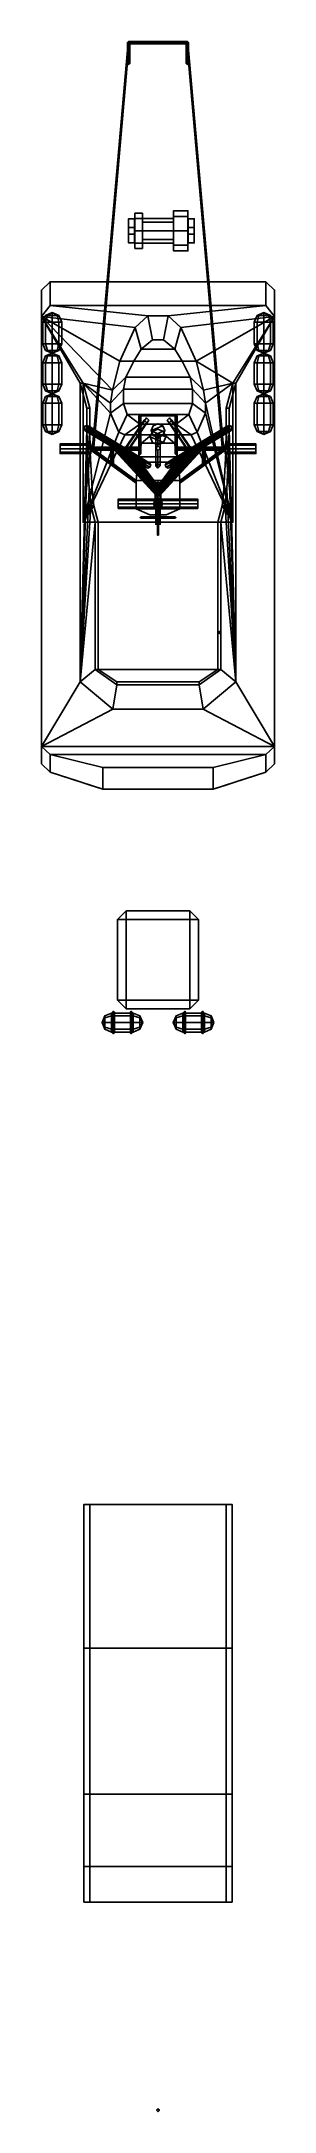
# Model space of a CAD drawing. Extents: x -4 to 4, y -35.9 to 36.
import ezdxf

# ---------------------------------------------------------------- set-up
doc = ezdxf.new("R2010")
doc.units = 0
doc.layers.add('SUPERSTRUCTURE', color=3, linetype='CONTINUOUS')

msp = doc.modelspace()

# ---------------------------------------------------------------- linework, layer by layer
at = {"layer": 'SUPERSTRUCTURE'}
for points in [[(-1.02, 36.01, 5.76), (-1.04, 36.01, 5.74), (-2.27, 21.95, 16.27), (-2.25, 21.92, 16.29)], [(-1.04, 36.01, 5.74), (-1.02, 36.01, 5.72), (-2.25, 21.92, 16.25), (-2.27, 21.95, 16.27)], [(-1, 36.01, 5.74), (-1.02, 36.01, 5.76), (-2.25, 21.92, 16.29), (-2.23, 21.95, 16.27)], [(-1.02, 36.01, 5.72), (-1, 36.01, 5.74), (-2.23, 21.95, 16.27), (-2.25, 21.92, 16.25)], [(1.06, 36.01, 5.76), (1.02, 36.05, 5.72), (-1.02, 36.05, 5.72), (-1.06, 36.01, 5.76)], [(-1.02, 35.32, 3.11), (-1.06, 35.28, 3.11), (-1.06, 36.01, 5.68), (-1.02, 36.05, 5.68)], [(-1.02, 36.05, 5.68), (-1.06, 36.01, 5.68), (-1.06, 36.01, 5.76), (-1.02, 36.05, 5.72)], [(1.02, 35.97, 5.72), (1.06, 36.01, 5.76), (-1.06, 36.01, 5.76), (-1.02, 35.97, 5.72)], [(-1.06, 35.28, 3.11), (-1.02, 35.24, 3.11), (-1.02, 35.97, 5.68), (-1.06, 36.01, 5.68)], [(-1.06, 36.01, 5.68), (-1.02, 35.97, 5.68), (-1.02, 35.97, 5.72), (-1.06, 36.01, 5.76)], [(1.02, 36.05, 5.72), (0.98, 36.01, 5.68), (-0.98, 36.01, 5.68), (-1.02, 36.05, 5.72)], [(-0.98, 35.28, 3.11), (-1.02, 35.32, 3.11), (-1.02, 36.05, 5.68), (-0.98, 36.01, 5.68)], [(-0.98, 36.01, 5.68), (-1.02, 36.05, 5.68), (-1.02, 36.05, 5.72), (-0.98, 36.01, 5.68)], [(0.98, 36.01, 5.68), (1.02, 35.97, 5.72), (-1.02, 35.97, 5.72), (-0.98, 36.01, 5.68)], [(-1.02, 35.24, 3.11), (-0.98, 35.28, 3.11), (-0.98, 36.01, 5.68), (-1.02, 35.97, 5.68)], [(-1.02, 35.97, 5.68), (-0.98, 36.01, 5.68), (-0.98, 36.01, 5.68), (-1.02, 35.97, 5.72)], [(1.02, 35.32, 3.11), (0.98, 35.28, 3.11), (0.98, 36.01, 5.68), (1.02, 36.05, 5.68)], [(1.02, 36.05, 5.68), (0.98, 36.01, 5.68), (0.98, 36.01, 5.68), (1.02, 36.05, 5.72)], [(0.98, 35.28, 3.11), (1.02, 35.24, 3.11), (1.02, 35.97, 5.68), (0.98, 36.01, 5.68)], [(0.98, 36.01, 5.68), (1.02, 35.97, 5.68), (1.02, 35.97, 5.72), (0.98, 36.01, 5.68)], [(1.02, 36.01, 5.76), (1, 36.01, 5.74), (2.23, 21.95, 16.27), (2.25, 21.92, 16.29)], [(1, 36.01, 5.74), (1.02, 36.01, 5.72), (2.25, 21.92, 16.25), (2.23, 21.95, 16.27)], [(1.06, 35.28, 3.11), (1.02, 35.32, 3.11), (1.02, 36.05, 5.68), (1.06, 36.01, 5.68)], [(1.06, 36.01, 5.68), (1.02, 36.05, 5.68), (1.02, 36.05, 5.72), (1.06, 36.01, 5.76)], [(1.02, 35.24, 3.11), (1.06, 35.28, 3.11), (1.06, 36.01, 5.68), (1.02, 35.97, 5.68)], [(1.02, 35.97, 5.68), (1.06, 36.01, 5.68), (1.06, 36.01, 5.76), (1.02, 35.97, 5.72)], [(1.04, 36.01, 5.74), (1.02, 36.01, 5.76), (2.25, 21.92, 16.29), (2.27, 21.95, 16.27)], [(1.02, 36.01, 5.72), (1.04, 36.01, 5.74), (2.27, 21.95, 16.27), (2.25, 21.92, 16.25)], [(-1.02, 29.89, 3.11), (-1.02, 29.05, 3.11), (-1.02, 29.35, 3.91), (-1.02, 29.59, 3.91)], [(-0.81, 29.59, 3.91), (-0.81, 29.89, 3.11), (-1.02, 29.89, 3.11), (-1.02, 29.59, 3.91)], [(-1.02, 29.59, 3.91), (-1.02, 29.35, 3.91), (-0.81, 29.35, 3.91), (-0.81, 29.59, 3.91)], [(-0.81, 29.35, 3.91), (-0.81, 29.05, 3.11), (-0.81, 29.89, 3.11), (-0.81, 29.59, 3.91)], [(-0.54, 29.901, 4.201), (-0.54, 30.08, 3.77), (-0.8, 30.08, 3.77), (-0.8, 29.901, 4.201)], [(-0.54, 30.08, 3.77), (-0.54, 29.901, 3.339), (-0.8, 29.901, 3.339), (-0.8, 30.08, 3.77)], [(-0.8, 29.47, 4.38), (-0.8, 29.901, 4.201), (-0.8, 30.08, 3.77), (-0.8, 29.039, 4.201)], [(-0.8, 29.039, 4.201), (-0.8, 30.08, 3.77), (-0.8, 29.901, 3.339), (-0.8, 28.86, 3.77)], [(-0.54, 29.47, 4.38), (-0.54, 29.901, 4.201), (-0.8, 29.901, 4.201), (-0.8, 29.47, 4.38)], [(-0.54, 29.901, 3.339), (-0.54, 29.47, 3.16), (-0.8, 29.47, 3.16), (-0.8, 29.901, 3.339)], [(-0.8, 28.86, 3.77), (-0.8, 29.901, 3.339), (-0.8, 29.47, 3.16), (-0.8, 29.039, 3.339)], [(-0.54, 29.774, 4.074), (-0.54, 29.9, 3.77), (-0.54, 30.08, 3.77), (-0.54, 29.901, 4.201)], [(-0.54, 29.9, 3.77), (-0.54, 29.774, 3.466), (-0.54, 29.901, 3.339), (-0.54, 30.08, 3.77)], [(-0.54, 29.47, 4.2), (-0.54, 29.774, 4.074), (-0.54, 29.901, 4.201), (-0.54, 29.47, 4.38)], [(-0.54, 29.774, 3.466), (-0.54, 29.47, 3.34), (-0.54, 29.47, 3.16), (-0.54, 29.901, 3.339)], [(0.54, 29.774, 4.074), (0.54, 29.9, 3.77), (-0.54, 29.9, 3.77), (-0.54, 29.774, 4.074)], [(0.54, 29.9, 3.77), (0.54, 29.774, 3.466), (-0.54, 29.774, 3.466), (-0.54, 29.9, 3.77)], [(0.54, 29.47, 4.2), (0.54, 29.774, 4.074), (-0.54, 29.774, 4.074), (-0.54, 29.47, 4.2)], [(0.54, 29.774, 3.466), (0.54, 29.47, 3.34), (-0.54, 29.47, 3.34), (-0.54, 29.774, 3.466)], [(1.04, 29.965, 4.265), (1.04, 30.17, 3.77), (0.54, 30.17, 3.77), (0.54, 29.965, 4.265)], [(1.04, 30.17, 3.77), (1.04, 29.965, 3.275), (0.54, 29.965, 3.275), (0.54, 30.17, 3.77)], [(0.54, 29.965, 4.265), (0.54, 30.17, 3.77), (0.54, 29.9, 3.77), (0.54, 29.774, 4.074)], [(0.54, 30.17, 3.77), (0.54, 29.965, 3.275), (0.54, 29.774, 3.466), (0.54, 29.9, 3.77)], [(1.04, 29.47, 4.47), (1.04, 29.965, 4.265), (0.54, 29.965, 4.265), (0.54, 29.47, 4.47)], [(1.04, 29.965, 3.275), (1.04, 29.47, 3.07), (0.54, 29.47, 3.07), (0.54, 29.965, 3.275)], [(0.54, 29.47, 4.47), (0.54, 29.965, 4.265), (0.54, 29.774, 4.074), (0.54, 29.47, 4.2)], [(0.54, 29.965, 3.275), (0.54, 29.47, 3.07), (0.54, 29.47, 3.34), (0.54, 29.774, 3.466)], [(1.04, 28.975, 4.265), (1.04, 30.17, 3.77), (1.04, 29.965, 4.265), (1.04, 29.47, 4.47)], [(1.04, 28.77, 3.77), (1.04, 29.965, 3.275), (1.04, 30.17, 3.77), (1.04, 28.975, 4.265)], [(1.04, 28.975, 3.275), (1.04, 29.47, 3.07), (1.04, 29.965, 3.275), (1.04, 28.77, 3.77)], [(1.05, 29.89, 3.11), (1.05, 29.05, 3.11), (1.05, 29.35, 3.91), (1.05, 29.59, 3.91)], [(1.26, 29.59, 3.91), (1.26, 29.89, 3.11), (1.05, 29.89, 3.11), (1.05, 29.59, 3.91)], [(1.05, 29.59, 3.91), (1.05, 29.35, 3.91), (1.26, 29.35, 3.91), (1.26, 29.59, 3.91)], [(1.26, 29.35, 3.91), (1.26, 29.05, 3.11), (1.26, 29.89, 3.11), (1.26, 29.59, 3.91)], [(-1.02, 29.35, 3.91), (-1.02, 29.05, 3.11), (-0.81, 29.05, 3.11), (-0.81, 29.35, 3.91)], [(-0.54, 29.039, 4.201), (-0.54, 29.47, 4.38), (-0.8, 29.47, 4.38), (-0.8, 29.039, 4.201)], [(-0.54, 29.47, 3.16), (-0.54, 29.039, 3.339), (-0.8, 29.039, 3.339), (-0.8, 29.47, 3.16)], [(-0.54, 28.86, 3.77), (-0.54, 29.039, 4.201), (-0.8, 29.039, 4.201), (-0.8, 28.86, 3.77)], [(-0.54, 29.039, 3.339), (-0.54, 28.86, 3.77), (-0.8, 28.86, 3.77), (-0.8, 29.039, 3.339)], [(0.54, 29.166, 4.074), (0.54, 29.47, 4.2), (-0.54, 29.47, 4.2), (-0.54, 29.166, 4.074)], [(0.54, 29.47, 3.34), (0.54, 29.166, 3.466), (-0.54, 29.166, 3.466), (-0.54, 29.47, 3.34)], [(-0.54, 29.47, 3.34), (-0.54, 29.166, 3.466), (-0.54, 29.039, 3.339), (-0.54, 29.47, 3.16)], [(-0.54, 29.166, 4.074), (-0.54, 29.47, 4.2), (-0.54, 29.47, 4.38), (-0.54, 29.039, 4.201)], [(0.54, 29.04, 3.77), (0.54, 29.166, 4.074), (-0.54, 29.166, 4.074), (-0.54, 29.04, 3.77)], [(0.54, 29.166, 3.466), (0.54, 29.04, 3.77), (-0.54, 29.04, 3.77), (-0.54, 29.166, 3.466)], [(-0.54, 29.166, 3.466), (-0.54, 29.04, 3.77), (-0.54, 28.86, 3.77), (-0.54, 29.039, 3.339)], [(-0.54, 29.04, 3.77), (-0.54, 29.166, 4.074), (-0.54, 29.039, 4.201), (-0.54, 28.86, 3.77)], [(1.04, 28.975, 4.265), (1.04, 29.47, 4.47), (0.54, 29.47, 4.47), (0.54, 28.975, 4.265)], [(1.04, 29.47, 3.07), (1.04, 28.975, 3.275), (0.54, 28.975, 3.275), (0.54, 29.47, 3.07)], [(0.54, 29.47, 3.07), (0.54, 28.975, 3.275), (0.54, 29.166, 3.466), (0.54, 29.47, 3.34)], [(0.54, 28.975, 4.265), (0.54, 29.47, 4.47), (0.54, 29.47, 4.2), (0.54, 29.166, 4.074)], [(0.54, 28.975, 3.275), (0.54, 28.77, 3.77), (0.54, 29.04, 3.77), (0.54, 29.166, 3.466)], [(0.54, 28.77, 3.77), (0.54, 28.975, 4.265), (0.54, 29.166, 4.074), (0.54, 29.04, 3.77)], [(1.04, 28.77, 3.77), (1.04, 28.975, 4.265), (0.54, 28.975, 4.265), (0.54, 28.77, 3.77)], [(1.04, 28.975, 3.275), (1.04, 28.77, 3.77), (0.54, 28.77, 3.77), (0.54, 28.975, 3.275)], [(1.05, 29.35, 3.91), (1.05, 29.05, 3.11), (1.26, 29.05, 3.11), (1.26, 29.35, 3.91)], [(-3.745, 26.88, 5.69), (-3.745, 27.7, 3.13), (-4.045, 27.41, 3.13), (-4.045, 26.49, 5.69)], [(-3.745, 27.7, 3.13), (-3.745, 27.7, 3.006), (-4.045, 27.41, 2.99), (-4.045, 27.41, 3.13)], [(-4.045, 27.41, 3.13), (-4.045, 10.96, 3.13), (-4.045, 11.56, 5.69), (-4.045, 26.49, 5.69)], [(-4.045, 27.41, 2.99), (-4.045, 10.96, 2.99), (-4.045, 10.96, 3.13), (-4.045, 27.41, 3.13)], [(3.74, 26.88, 5.69), (3.74, 27.7, 3.13), (-3.745, 27.7, 3.13), (-3.745, 26.88, 5.69)], [(-2.8, 27.7, 3.055), (-2.8, 27.7, 3.055), (-3.745, 27.7, 3.006), (-3.745, 27.7, 3.13)], [(-1.415, 27.7, 3.11), (-1.415, 27.7, 3.11), (-2.8, 27.7, 3.055), (-3.745, 27.7, 3.13)], [(0, 27.7, 3.13), (0, 27.7, 3.13), (-1.415, 27.7, 3.11), (-3.745, 27.7, 3.13)], [(3.74, 27.7, 3.13), (1.415, 27.7, 3.11), (0, 27.7, 3.13), (3.74, 27.7, 3.13)], [(3.74, 27.7, 3.13), (2.8, 27.7, 3.055), (1.415, 27.7, 3.11), (3.74, 27.7, 3.13)], [(3.74, 27.7, 3.13), (3.74, 27.7, 3.006), (2.8, 27.7, 3.055), (3.74, 27.7, 3.13)], [(4.045, 26.49, 5.69), (4.045, 27.41, 3.13), (3.74, 27.7, 3.13), (3.74, 26.88, 5.69)], [(4.045, 27.41, 3.13), (4.045, 27.41, 2.99), (3.74, 27.7, 3.006), (3.74, 27.7, 3.13)], [(4.045, 11.56, 5.69), (4.045, 10.96, 3.13), (4.045, 27.41, 3.13), (4.045, 26.49, 5.69)], [(4.045, 10.96, 3.13), (4.045, 10.96, 2.99), (4.045, 27.41, 2.99), (4.045, 27.41, 3.13)], [(-0.35, 26.52, 5.69), (-3.745, 26.88, 5.69), (-4.045, 26.49, 5.69), (-0.79, 26.11, 5.69)], [(-3.835, 26.533, 6.295), (-3.67, 26.63, 6.13), (-3.67, 26.63, 6.13), (-3.903, 26.533, 6.13)], [(-3.903, 26.533, 6.13), (-3.67, 26.63, 6.13), (-3.67, 26.63, 6.13), (-3.835, 26.533, 5.965)], [(-3.67, 26.533, 6.363), (-3.67, 26.63, 6.13), (-3.67, 26.63, 6.13), (-3.835, 26.533, 6.295)], [(-3.835, 26.533, 5.965), (-3.67, 26.63, 6.13), (-3.67, 26.63, 6.13), (-3.67, 26.533, 5.897)], [(0.35, 26.52, 5.69), (3.74, 26.88, 5.69), (-3.745, 26.88, 5.69), (-0.35, 26.52, 5.69)], [(-3.505, 26.533, 6.295), (-3.67, 26.63, 6.13), (-3.67, 26.63, 6.13), (-3.67, 26.533, 6.363)], [(-3.437, 26.533, 6.13), (-3.67, 26.63, 6.13), (-3.67, 26.63, 6.13), (-3.505, 26.533, 6.295)], [(-3.505, 26.533, 5.965), (-3.67, 26.63, 6.13), (-3.67, 26.63, 6.13), (-3.437, 26.533, 6.13)], [(-3.67, 26.533, 5.897), (-3.67, 26.63, 6.13), (-3.67, 26.63, 6.13), (-3.505, 26.533, 5.965)], [(4.045, 26.49, 5.69), (3.74, 26.88, 5.69), (0.35, 26.52, 5.69), (0.79, 26.11, 5.69)], [(3.437, 26.533, 6.13), (3.67, 26.63, 6.13), (3.67, 26.63, 6.13), (3.505, 26.533, 5.965)], [(3.505, 26.533, 6.295), (3.67, 26.63, 6.13), (3.67, 26.63, 6.13), (3.437, 26.533, 6.13)], [(3.505, 26.533, 5.965), (3.67, 26.63, 6.13), (3.67, 26.63, 6.13), (3.67, 26.533, 5.897)], [(3.67, 26.533, 6.363), (3.67, 26.63, 6.13), (3.67, 26.63, 6.13), (3.505, 26.533, 6.295)], [(3.67, 26.533, 5.897), (3.67, 26.63, 6.13), (3.67, 26.63, 6.13), (3.835, 26.533, 5.965)], [(3.835, 26.533, 5.965), (3.67, 26.63, 6.13), (3.67, 26.63, 6.13), (3.903, 26.533, 6.13)], [(3.903, 26.533, 6.13), (3.67, 26.63, 6.13), (3.67, 26.63, 6.13), (3.835, 26.533, 6.295)], [(3.835, 26.533, 6.295), (3.67, 26.63, 6.13), (3.67, 26.63, 6.13), (3.67, 26.533, 6.363)], [(-4.045, 26.49, 5.69), (-4.045, 11.56, 5.69), (-2.7, 13.8, 5.69), (-2.7, 24.18, 5.69)], [(-0.79, 26.11, 5.69), (-4.045, 26.49, 5.69), (-4.045, 26.49, 5.69), (-1.33, 24.94, 5.69)], [(-1.33, 24.94, 5.69), (-4.045, 26.49, 5.69), (-4.045, 26.49, 5.69), (-1.58, 23.94, 5.69)], [(-2.6, 24.18, 5.69), (-4.045, 26.49, 5.69), (-4.045, 26.49, 5.69), (-2.7, 24.18, 5.69)], [(-1.58, 23.94, 5.69), (-4.045, 26.49, 5.69), (-4.045, 26.49, 5.69), (-2.6, 24.18, 5.69)], [(-3.903, 26.3, 6.363), (-3.835, 26.533, 6.295), (-3.903, 26.533, 6.13), (-4, 26.3, 6.13)], [(-4, 26.3, 6.13), (-3.903, 26.533, 6.13), (-3.835, 26.533, 5.965), (-3.903, 26.3, 5.897)], [(-3.67, 26.3, 6.46), (-3.67, 26.533, 6.363), (-3.835, 26.533, 6.295), (-3.903, 26.3, 6.363)], [(-3.903, 26.3, 5.897), (-3.835, 26.533, 5.965), (-3.67, 26.533, 5.897), (-3.67, 26.3, 5.8)], [(-3.437, 26.3, 6.363), (-3.505, 26.533, 6.295), (-3.67, 26.533, 6.363), (-3.67, 26.3, 6.46)], [(-3.67, 26.3, 5.8), (-3.67, 26.533, 5.897), (-3.505, 26.533, 5.965), (-3.437, 26.3, 5.897)], [(-3.34, 26.3, 6.13), (-3.437, 26.533, 6.13), (-3.505, 26.533, 6.295), (-3.437, 26.3, 6.363)], [(-3.437, 26.3, 5.897), (-3.505, 26.533, 5.965), (-3.437, 26.533, 6.13), (-3.34, 26.3, 6.13)], [(-1.33, 24.94, 5.69), (-0.84, 24.94, 7.84), (-0.58, 25.36, 7.84), (-0.79, 26.11, 5.69)], [(-0.79, 26.11, 5.69), (-0.58, 25.36, 7.84), (-0.19, 25.68, 7.84), (-0.35, 26.52, 5.69)], [(-0.35, 26.52, 5.69), (-0.19, 25.68, 7.84), (0.19, 25.68, 7.84), (0.35, 26.52, 5.69)], [(0.35, 26.52, 5.69), (0.19, 25.68, 7.84), (0.58, 25.36, 7.84), (0.79, 26.11, 5.69)], [(0.79, 26.11, 5.69), (0.58, 25.36, 7.84), (0.84, 24.94, 7.84), (1.33, 24.94, 5.69)], [(4.045, 26.49, 5.69), (4.045, 26.49, 5.69), (0.79, 26.11, 5.69), (1.33, 24.94, 5.69)], [(4.045, 26.49, 5.69), (4.045, 26.49, 5.69), (1.33, 24.94, 5.69), (2.6, 24.18, 5.69)], [(4.045, 26.49, 5.69), (4.045, 26.49, 5.69), (2.6, 24.18, 5.69), (2.7, 24.18, 5.69)], [(2.7, 24.18, 5.69), (2.7, 13.8, 5.69), (4.045, 11.56, 5.69), (4.045, 26.49, 5.69)], [(3.34, 26.3, 6.13), (3.437, 26.533, 6.13), (3.505, 26.533, 5.965), (3.437, 26.3, 5.897)], [(3.437, 26.3, 6.363), (3.505, 26.533, 6.295), (3.437, 26.533, 6.13), (3.34, 26.3, 6.13)], [(3.437, 26.3, 5.897), (3.505, 26.533, 5.965), (3.67, 26.533, 5.897), (3.67, 26.3, 5.8)], [(3.67, 26.3, 6.46), (3.67, 26.533, 6.363), (3.505, 26.533, 6.295), (3.437, 26.3, 6.363)], [(3.67, 26.3, 5.8), (3.67, 26.533, 5.897), (3.835, 26.533, 5.965), (3.903, 26.3, 5.897)], [(3.903, 26.3, 6.363), (3.835, 26.533, 6.295), (3.67, 26.533, 6.363), (3.67, 26.3, 6.46)], [(3.903, 26.3, 5.897), (3.835, 26.533, 5.965), (3.903, 26.533, 6.13), (4, 26.3, 6.13)], [(4, 26.3, 6.13), (3.903, 26.533, 6.13), (3.835, 26.533, 6.295), (3.903, 26.3, 6.363)], [(-3.903, 25.317, 6.13), (-4, 25.55, 6.13), (-3.903, 25.55, 5.897), (-3.835, 25.317, 5.965)], [(-3.835, 25.317, 6.295), (-3.903, 25.55, 6.363), (-4, 25.55, 6.13), (-3.903, 25.317, 6.13)], [(-3.835, 25.317, 5.965), (-3.903, 25.55, 5.897), (-3.67, 25.55, 5.8), (-3.67, 25.317, 5.897)], [(-3.67, 25.317, 6.363), (-3.67, 25.55, 6.46), (-3.903, 25.55, 6.363), (-3.835, 25.317, 6.295)], [(-3.67, 25.22, 6.13), (-3.903, 25.317, 6.13), (-3.835, 25.317, 5.965), (-3.67, 25.22, 6.13)], [(-3.67, 25.22, 6.13), (-3.835, 25.317, 6.295), (-3.903, 25.317, 6.13), (-3.67, 25.22, 6.13)], [(-3.903, 25.123, 6.13), (-3.67, 25.22, 6.13), (-3.67, 25.22, 6.13), (-3.835, 25.123, 5.965)], [(-3.835, 25.123, 6.295), (-3.67, 25.22, 6.13), (-3.67, 25.22, 6.13), (-3.903, 25.123, 6.13)], [(-3.67, 25.22, 6.13), (-3.835, 25.317, 5.965), (-3.67, 25.317, 5.897), (-3.67, 25.22, 6.13)], [(-3.67, 25.22, 6.13), (-3.67, 25.317, 6.363), (-3.835, 25.317, 6.295), (-3.67, 25.22, 6.13)], [(-3.835, 25.123, 5.965), (-3.67, 25.22, 6.13), (-3.67, 25.22, 6.13), (-3.67, 25.123, 5.897)], [(-3.67, 25.123, 6.363), (-3.67, 25.22, 6.13), (-3.67, 25.22, 6.13), (-3.835, 25.123, 6.295)], [(-3.67, 25.317, 5.897), (-3.67, 25.55, 5.8), (-3.437, 25.55, 5.897), (-3.505, 25.317, 5.965)], [(-3.505, 25.317, 6.295), (-3.437, 25.55, 6.363), (-3.67, 25.55, 6.46), (-3.67, 25.317, 6.363)], [(-3.67, 25.22, 6.13), (-3.505, 25.317, 5.965), (-3.437, 25.317, 6.13), (-3.67, 25.22, 6.13)], [(-3.67, 25.22, 6.13), (-3.67, 25.317, 5.897), (-3.505, 25.317, 5.965), (-3.67, 25.22, 6.13)], [(-3.67, 25.22, 6.13), (-3.505, 25.317, 6.295), (-3.67, 25.317, 6.363), (-3.67, 25.22, 6.13)], [(-3.67, 25.22, 6.13), (-3.437, 25.317, 6.13), (-3.505, 25.317, 6.295), (-3.67, 25.22, 6.13)], [(-3.67, 25.123, 5.897), (-3.67, 25.22, 6.13), (-3.67, 25.22, 6.13), (-3.505, 25.123, 5.965)], [(-3.505, 25.123, 5.965), (-3.67, 25.22, 6.13), (-3.67, 25.22, 6.13), (-3.437, 25.123, 6.13)], [(-3.437, 25.123, 6.13), (-3.67, 25.22, 6.13), (-3.67, 25.22, 6.13), (-3.505, 25.123, 6.295)], [(-3.505, 25.123, 6.295), (-3.67, 25.22, 6.13), (-3.67, 25.22, 6.13), (-3.67, 25.123, 6.363)], [(-3.505, 25.317, 5.965), (-3.437, 25.55, 5.897), (-3.34, 25.55, 6.13), (-3.437, 25.317, 6.13)], [(-3.437, 25.317, 6.13), (-3.34, 25.55, 6.13), (-3.437, 25.55, 6.363), (-3.505, 25.317, 6.295)], [(-0.58, 25.36, 7.84), (-0.84, 24.94, 7.84), (0.84, 24.94, 7.84), (0.58, 25.36, 7.84)], [(-0.19, 25.68, 7.84), (-0.58, 25.36, 7.84), (0.58, 25.36, 7.84), (0.19, 25.68, 7.84)], [(3.437, 25.317, 6.13), (3.34, 25.55, 6.13), (3.437, 25.55, 5.897), (3.505, 25.317, 5.965)], [(3.505, 25.317, 6.295), (3.437, 25.55, 6.363), (3.34, 25.55, 6.13), (3.437, 25.317, 6.13)], [(3.505, 25.317, 5.965), (3.437, 25.55, 5.897), (3.67, 25.55, 5.8), (3.67, 25.317, 5.897)], [(3.67, 25.317, 6.363), (3.67, 25.55, 6.46), (3.437, 25.55, 6.363), (3.505, 25.317, 6.295)], [(3.67, 25.22, 6.13), (3.437, 25.317, 6.13), (3.505, 25.317, 5.965), (3.67, 25.22, 6.13)], [(3.67, 25.22, 6.13), (3.505, 25.317, 6.295), (3.437, 25.317, 6.13), (3.67, 25.22, 6.13)], [(3.505, 25.123, 6.295), (3.67, 25.22, 6.13), (3.67, 25.22, 6.13), (3.437, 25.123, 6.13)], [(3.437, 25.123, 6.13), (3.67, 25.22, 6.13), (3.67, 25.22, 6.13), (3.505, 25.123, 5.965)], [(3.67, 25.22, 6.13), (3.505, 25.317, 5.965), (3.67, 25.317, 5.897), (3.67, 25.22, 6.13)], [(3.67, 25.22, 6.13), (3.67, 25.317, 6.363), (3.505, 25.317, 6.295), (3.67, 25.22, 6.13)], [(3.67, 25.123, 6.363), (3.67, 25.22, 6.13), (3.67, 25.22, 6.13), (3.505, 25.123, 6.295)], [(3.505, 25.123, 5.965), (3.67, 25.22, 6.13), (3.67, 25.22, 6.13), (3.67, 25.123, 5.897)], [(3.67, 25.317, 5.897), (3.67, 25.55, 5.8), (3.903, 25.55, 5.897), (3.835, 25.317, 5.965)], [(3.835, 25.317, 6.295), (3.903, 25.55, 6.363), (3.67, 25.55, 6.46), (3.67, 25.317, 6.363)], [(3.67, 25.22, 6.13), (3.67, 25.317, 5.897), (3.835, 25.317, 5.965), (3.67, 25.22, 6.13)], [(3.67, 25.22, 6.13), (3.835, 25.317, 5.965), (3.903, 25.317, 6.13), (3.67, 25.22, 6.13)], [(3.67, 25.22, 6.13), (3.903, 25.317, 6.13), (3.835, 25.317, 6.295), (3.67, 25.22, 6.13)], [(3.67, 25.22, 6.13), (3.835, 25.317, 6.295), (3.67, 25.317, 6.363), (3.67, 25.22, 6.13)], [(3.835, 25.123, 6.295), (3.67, 25.22, 6.13), (3.67, 25.22, 6.13), (3.67, 25.123, 6.363)], [(3.903, 25.123, 6.13), (3.67, 25.22, 6.13), (3.67, 25.22, 6.13), (3.835, 25.123, 6.295)], [(3.835, 25.123, 5.965), (3.67, 25.22, 6.13), (3.67, 25.22, 6.13), (3.903, 25.123, 6.13)], [(3.67, 25.123, 5.897), (3.67, 25.22, 6.13), (3.67, 25.22, 6.13), (3.835, 25.123, 5.965)], [(3.835, 25.317, 5.965), (3.903, 25.55, 5.897), (4, 25.55, 6.13), (3.903, 25.317, 6.13)], [(3.903, 25.317, 6.13), (4, 25.55, 6.13), (3.903, 25.55, 6.363), (3.835, 25.317, 6.295)], [(-4, 24.89, 6.13), (-3.903, 25.123, 6.13), (-3.835, 25.123, 5.965), (-3.903, 24.89, 5.897)], [(-3.903, 24.89, 6.363), (-3.835, 25.123, 6.295), (-3.903, 25.123, 6.13), (-4, 24.89, 6.13)], [(-3.903, 24.89, 5.897), (-3.835, 25.123, 5.965), (-3.67, 25.123, 5.897), (-3.67, 24.89, 5.8)], [(-3.67, 24.89, 6.46), (-3.67, 25.123, 6.363), (-3.835, 25.123, 6.295), (-3.903, 24.89, 6.363)], [(-3.67, 24.89, 5.8), (-3.67, 25.123, 5.897), (-3.505, 25.123, 5.965), (-3.437, 24.89, 5.897)], [(-3.437, 24.89, 6.363), (-3.505, 25.123, 6.295), (-3.67, 25.123, 6.363), (-3.67, 24.89, 6.46)], [(-3.437, 24.89, 5.897), (-3.505, 25.123, 5.965), (-3.437, 25.123, 6.13), (-3.34, 24.89, 6.13)], [(-3.34, 24.89, 6.13), (-3.437, 25.123, 6.13), (-3.505, 25.123, 6.295), (-3.437, 24.89, 6.363)], [(-1.58, 23.94, 5.69), (-1.12, 24.39, 8.24), (-0.84, 24.94, 7.84), (-1.33, 24.94, 5.69)], [(-0.84, 24.94, 7.84), (-1.12, 24.39, 8.24), (1.12, 24.39, 8.24), (0.84, 24.94, 7.84)], [(1.33, 24.94, 5.69), (0.84, 24.94, 7.84), (1.12, 24.39, 8.24), (1.58, 23.94, 5.69)], [(1.33, 24.94, 5.69), (1.33, 24.94, 5.69), (1.58, 23.94, 5.69), (2.6, 24.18, 5.69)], [(3.437, 24.89, 6.363), (3.505, 25.123, 6.295), (3.437, 25.123, 6.13), (3.34, 24.89, 6.13)], [(3.34, 24.89, 6.13), (3.437, 25.123, 6.13), (3.505, 25.123, 5.965), (3.437, 24.89, 5.897)], [(3.67, 24.89, 6.46), (3.67, 25.123, 6.363), (3.505, 25.123, 6.295), (3.437, 24.89, 6.363)], [(3.437, 24.89, 5.897), (3.505, 25.123, 5.965), (3.67, 25.123, 5.897), (3.67, 24.89, 5.8)], [(3.903, 24.89, 6.363), (3.835, 25.123, 6.295), (3.67, 25.123, 6.363), (3.67, 24.89, 6.46)], [(3.67, 24.89, 5.8), (3.67, 25.123, 5.897), (3.835, 25.123, 5.965), (3.903, 24.89, 5.897)], [(4, 24.89, 6.13), (3.903, 25.123, 6.13), (3.835, 25.123, 6.295), (3.903, 24.89, 6.363)], [(3.903, 24.89, 5.897), (3.835, 25.123, 5.965), (3.903, 25.123, 6.13), (4, 24.89, 6.13)], [(-3.835, 23.907, 6.295), (-3.903, 24.14, 6.363), (-4, 24.14, 6.13), (-3.903, 23.907, 6.13)], [(-3.903, 23.907, 6.13), (-4, 24.14, 6.13), (-3.903, 24.14, 5.897), (-3.835, 23.907, 5.965)], [(-3.67, 23.907, 6.363), (-3.67, 24.14, 6.46), (-3.903, 24.14, 6.363), (-3.835, 23.907, 6.295)], [(-3.835, 23.907, 5.965), (-3.903, 24.14, 5.897), (-3.67, 24.14, 5.8), (-3.67, 23.907, 5.897)], [(-3.67, 23.81, 6.13), (-3.835, 23.907, 6.295), (-3.903, 23.907, 6.13), (-3.67, 23.81, 6.13)], [(-3.67, 23.81, 6.13), (-3.903, 23.907, 6.13), (-3.835, 23.907, 5.965), (-3.67, 23.81, 6.13)], [(-3.903, 23.713, 6.13), (-3.67, 23.81, 6.13), (-3.67, 23.81, 6.13), (-3.835, 23.713, 5.965)], [(-3.835, 23.713, 6.295), (-3.67, 23.81, 6.13), (-3.67, 23.81, 6.13), (-3.903, 23.713, 6.13)], [(-3.67, 23.81, 6.13), (-3.67, 23.907, 6.363), (-3.835, 23.907, 6.295), (-3.67, 23.81, 6.13)], [(-3.67, 23.81, 6.13), (-3.835, 23.907, 5.965), (-3.67, 23.907, 5.897), (-3.67, 23.81, 6.13)], [(-3.835, 23.713, 5.965), (-3.67, 23.81, 6.13), (-3.67, 23.81, 6.13), (-3.67, 23.713, 5.897)], [(-3.67, 23.713, 6.363), (-3.67, 23.81, 6.13), (-3.67, 23.81, 6.13), (-3.835, 23.713, 6.295)], [(-3.505, 23.907, 6.295), (-3.437, 24.14, 6.363), (-3.67, 24.14, 6.46), (-3.67, 23.907, 6.363)], [(-3.67, 23.907, 5.897), (-3.67, 24.14, 5.8), (-3.437, 24.14, 5.897), (-3.505, 23.907, 5.965)], [(-3.67, 23.81, 6.13), (-3.437, 23.907, 6.13), (-3.505, 23.907, 6.295), (-3.67, 23.81, 6.13)], [(-3.67, 23.81, 6.13), (-3.505, 23.907, 6.295), (-3.67, 23.907, 6.363), (-3.67, 23.81, 6.13)], [(-3.67, 23.81, 6.13), (-3.67, 23.907, 5.897), (-3.505, 23.907, 5.965), (-3.67, 23.81, 6.13)], [(-3.67, 23.81, 6.13), (-3.505, 23.907, 5.965), (-3.437, 23.907, 6.13), (-3.67, 23.81, 6.13)], [(-3.67, 23.713, 5.897), (-3.67, 23.81, 6.13), (-3.67, 23.81, 6.13), (-3.505, 23.713, 5.965)], [(-3.505, 23.713, 5.965), (-3.67, 23.81, 6.13), (-3.67, 23.81, 6.13), (-3.437, 23.713, 6.13)], [(-3.437, 23.713, 6.13), (-3.67, 23.81, 6.13), (-3.67, 23.81, 6.13), (-3.505, 23.713, 6.295)], [(-3.505, 23.713, 6.295), (-3.67, 23.81, 6.13), (-3.67, 23.81, 6.13), (-3.67, 23.713, 6.363)], [(-3.437, 23.907, 6.13), (-3.34, 24.14, 6.13), (-3.437, 24.14, 6.363), (-3.505, 23.907, 6.295)], [(-3.505, 23.907, 5.965), (-3.437, 24.14, 5.897), (-3.34, 24.14, 6.13), (-3.437, 23.907, 6.13)], [(-2.468, 23.31, 7.13), (-2.7, 24.18, 5.69), (-2.7, 13.8, 5.69), (-2.468, 22.58, 7.13)], [(-2.368, 23.31, 7.13), (-2.6, 24.18, 5.69), (-2.7, 24.18, 5.69), (-2.468, 23.31, 7.13)], [(-2.6, 19.35, 5.69), (-2.6, 24.18, 5.69), (-2.368, 23.31, 7.13), (-2.368, 22.58, 7.13)], [(-1.65, 23.48, 5.69), (-1.58, 23.94, 5.69), (-1.58, 23.94, 5.69), (-2.6, 24.18, 5.69)], [(-1.65, 23.14, 5.69), (-1.65, 23.48, 5.69), (-1.65, 23.48, 5.69), (-2.6, 24.18, 5.69)], [(-2.6, 19.35, 5.69), (-1.65, 23.14, 5.69), (-1.65, 23.14, 5.69), (-2.6, 24.18, 5.69)], [(-1.65, 23.48, 5.69), (-1.2, 23.97, 8.24), (-1.12, 24.39, 8.24), (-1.58, 23.94, 5.69)], [(-1.65, 23.14, 5.69), (-1.2, 23.47, 8.24), (-1.2, 23.97, 8.24), (-1.65, 23.48, 5.69)], [(-1.12, 24.39, 8.24), (-1.2, 23.97, 8.24), (1.2, 23.97, 8.24), (1.12, 24.39, 8.24)], [(-1.2, 23.97, 8.24), (-1.2, 23.47, 8.24), (1.2, 23.47, 8.24), (1.2, 23.97, 8.24)], [(1.58, 23.94, 5.69), (1.12, 24.39, 8.24), (1.2, 23.97, 8.24), (1.65, 23.48, 5.69)], [(1.65, 23.48, 5.69), (1.2, 23.97, 8.24), (1.2, 23.47, 8.24), (1.65, 23.14, 5.69)], [(1.58, 23.94, 5.69), (1.58, 23.94, 5.69), (1.65, 23.48, 5.69), (2.6, 24.18, 5.69)], [(1.65, 23.48, 5.69), (1.65, 23.48, 5.69), (2.6, 19.35, 5.69), (2.6, 24.18, 5.69)], [(2.368, 23.31, 7.13), (2.6, 24.18, 5.69), (2.6, 19.35, 5.69), (2.368, 22.58, 7.13)], [(2.468, 23.31, 7.13), (2.7, 24.18, 5.69), (2.6, 24.18, 5.69), (2.368, 23.31, 7.13)], [(2.7, 13.8, 5.69), (2.7, 24.18, 5.69), (2.468, 23.31, 7.13), (2.468, 22.58, 7.13)], [(3.437, 23.907, 6.13), (3.34, 24.14, 6.13), (3.437, 24.14, 5.897), (3.505, 23.907, 5.965)], [(3.505, 23.907, 6.295), (3.437, 24.14, 6.363), (3.34, 24.14, 6.13), (3.437, 23.907, 6.13)], [(3.505, 23.907, 5.965), (3.437, 24.14, 5.897), (3.67, 24.14, 5.8), (3.67, 23.907, 5.897)], [(3.67, 23.907, 6.363), (3.67, 24.14, 6.46), (3.437, 24.14, 6.363), (3.505, 23.907, 6.295)], [(3.67, 23.81, 6.13), (3.437, 23.907, 6.13), (3.505, 23.907, 5.965), (3.67, 23.81, 6.13)], [(3.67, 23.81, 6.13), (3.505, 23.907, 6.295), (3.437, 23.907, 6.13), (3.67, 23.81, 6.13)], [(3.505, 23.713, 6.295), (3.67, 23.81, 6.13), (3.67, 23.81, 6.13), (3.437, 23.713, 6.13)], [(3.437, 23.713, 6.13), (3.67, 23.81, 6.13), (3.67, 23.81, 6.13), (3.505, 23.713, 5.965)], [(3.67, 23.81, 6.13), (3.505, 23.907, 5.965), (3.67, 23.907, 5.897), (3.67, 23.81, 6.13)], [(3.67, 23.81, 6.13), (3.67, 23.907, 6.363), (3.505, 23.907, 6.295), (3.67, 23.81, 6.13)], [(3.67, 23.713, 6.363), (3.67, 23.81, 6.13), (3.67, 23.81, 6.13), (3.505, 23.713, 6.295)], [(3.505, 23.713, 5.965), (3.67, 23.81, 6.13), (3.67, 23.81, 6.13), (3.67, 23.713, 5.897)], [(3.67, 23.907, 5.897), (3.67, 24.14, 5.8), (3.903, 24.14, 5.897), (3.835, 23.907, 5.965)], [(3.835, 23.907, 6.295), (3.903, 24.14, 6.363), (3.67, 24.14, 6.46), (3.67, 23.907, 6.363)], [(3.67, 23.81, 6.13), (3.835, 23.907, 5.965), (3.903, 23.907, 6.13), (3.67, 23.81, 6.13)], [(3.67, 23.81, 6.13), (3.67, 23.907, 5.897), (3.835, 23.907, 5.965), (3.67, 23.81, 6.13)], [(3.67, 23.81, 6.13), (3.835, 23.907, 6.295), (3.67, 23.907, 6.363), (3.67, 23.81, 6.13)], [(3.67, 23.81, 6.13), (3.903, 23.907, 6.13), (3.835, 23.907, 6.295), (3.67, 23.81, 6.13)], [(3.835, 23.713, 6.295), (3.67, 23.81, 6.13), (3.67, 23.81, 6.13), (3.67, 23.713, 6.363)], [(3.903, 23.713, 6.13), (3.67, 23.81, 6.13), (3.67, 23.81, 6.13), (3.835, 23.713, 6.295)], [(3.835, 23.713, 5.965), (3.67, 23.81, 6.13), (3.67, 23.81, 6.13), (3.903, 23.713, 6.13)], [(3.67, 23.713, 5.897), (3.67, 23.81, 6.13), (3.67, 23.81, 6.13), (3.835, 23.713, 5.965)], [(3.835, 23.907, 5.965), (3.903, 24.14, 5.897), (4, 24.14, 6.13), (3.903, 23.907, 6.13)], [(3.903, 23.907, 6.13), (4, 24.14, 6.13), (3.903, 24.14, 6.363), (3.835, 23.907, 6.295)], [(-4, 23.48, 6.13), (-3.903, 23.713, 6.13), (-3.835, 23.713, 5.965), (-3.903, 23.48, 5.897)], [(-3.903, 23.48, 6.363), (-3.835, 23.713, 6.295), (-3.903, 23.713, 6.13), (-4, 23.48, 6.13)], [(-3.903, 23.48, 5.897), (-3.835, 23.713, 5.965), (-3.67, 23.713, 5.897), (-3.67, 23.48, 5.8)], [(-3.67, 23.48, 6.46), (-3.67, 23.713, 6.363), (-3.835, 23.713, 6.295), (-3.903, 23.48, 6.363)], [(-3.67, 23.48, 5.8), (-3.67, 23.713, 5.897), (-3.505, 23.713, 5.965), (-3.437, 23.48, 5.897)], [(-3.437, 23.48, 6.363), (-3.505, 23.713, 6.295), (-3.67, 23.713, 6.363), (-3.67, 23.48, 6.46)], [(-3.437, 23.48, 5.897), (-3.505, 23.713, 5.965), (-3.437, 23.713, 6.13), (-3.34, 23.48, 6.13)], [(-3.34, 23.48, 6.13), (-3.437, 23.713, 6.13), (-3.505, 23.713, 6.295), (-3.437, 23.48, 6.363)], [(-2.6, 19.35, 5.69), (-1.36, 22.48, 5.69), (-1.36, 22.48, 5.69), (-1.65, 23.14, 5.69)], [(-2.368, 22.58, 7.13), (-2.368, 23.31, 7.13), (-2.468, 23.31, 7.13), (-2.468, 22.58, 7.13)], [(-1.36, 22.48, 5.69), (-1.07, 23.09, 8.24), (-1.2, 23.47, 8.24), (-1.65, 23.14, 5.69)], [(-1.15, 22.38, 5.69), (-0.63, 22.75, 8.24), (-1.07, 23.09, 8.24), (-1.36, 22.48, 5.69)], [(-1.2, 23.47, 8.24), (-1.07, 23.09, 8.24), (1.07, 23.09, 8.24), (1.2, 23.47, 8.24)], [(-1.07, 23.09, 8.24), (-0.63, 22.75, 8.24), (0.63, 22.75, 8.24), (1.07, 23.09, 8.24)], [(-0.67, 23.04, 13.9), (-0.67, 21.62, 13.9), (-0.67, 21.62, 14.09), (-0.67, 23.04, 14.09)], [(0.67, 23.04, 14.09), (0.67, 23.04, 13.9), (-0.67, 23.04, 13.9), (-0.67, 23.04, 14.09)], [(0.67, 23.04, 13.9), (0.67, 21.62, 13.9), (-0.67, 21.62, 13.9), (-0.67, 23.04, 13.9)], [(-0.67, 23.04, 14.09), (-0.67, 21.62, 14.09), (0.67, 21.62, 14.09), (0.67, 23.04, 14.09)], [(-0.62, 23.03, 14.55), (-0.64, 23.01, 14.53), (-0.64, 21.72, 14.53), (-0.62, 21.7, 14.55)], [(-0.62, 23.03, 14.09), (-0.64, 23.01, 14.09), (-0.64, 23.01, 14.53), (-0.62, 23.03, 14.55)], [(-0.6, 23.01, 14.53), (-0.62, 23.03, 14.55), (-0.62, 21.7, 14.55), (-0.6, 21.72, 14.53)], [(-0.6, 23.01, 14.09), (-0.62, 23.03, 14.09), (-0.62, 23.03, 14.55), (-0.6, 23.01, 14.53)], [(0.62, 23.03, 14.09), (0.6, 23.01, 14.09), (0.6, 23.01, 14.53), (0.62, 23.03, 14.55)], [(0.62, 23.03, 14.55), (0.6, 23.01, 14.53), (0.6, 21.72, 14.53), (0.62, 21.7, 14.55)], [(0.64, 23.01, 14.09), (0.62, 23.03, 14.09), (0.62, 23.03, 14.55), (0.64, 23.01, 14.53)], [(0.64, 23.01, 14.53), (0.62, 23.03, 14.55), (0.62, 21.7, 14.55), (0.64, 21.72, 14.53)], [(1.36, 22.48, 5.69), (1.07, 23.09, 8.24), (0.63, 22.75, 8.24), (1.15, 22.38, 5.69)], [(0.67, 21.62, 14.09), (0.67, 21.62, 13.9), (0.67, 23.04, 13.9), (0.67, 23.04, 14.09)], [(1.65, 23.14, 5.69), (1.2, 23.47, 8.24), (1.07, 23.09, 8.24), (1.36, 22.48, 5.69)], [(1.36, 22.48, 5.69), (1.36, 22.48, 5.69), (2.6, 19.35, 5.69), (1.65, 23.14, 5.69)], [(1.65, 23.14, 5.69), (1.65, 23.14, 5.69), (2.6, 19.35, 5.69), (1.65, 23.48, 5.69)], [(2.468, 22.58, 7.13), (2.468, 23.31, 7.13), (2.368, 23.31, 7.13), (2.368, 22.58, 7.13)], [(3.437, 23.48, 6.363), (3.505, 23.713, 6.295), (3.437, 23.713, 6.13), (3.34, 23.48, 6.13)], [(3.34, 23.48, 6.13), (3.437, 23.713, 6.13), (3.505, 23.713, 5.965), (3.437, 23.48, 5.897)], [(3.67, 23.48, 6.46), (3.67, 23.713, 6.363), (3.505, 23.713, 6.295), (3.437, 23.48, 6.363)], [(3.437, 23.48, 5.897), (3.505, 23.713, 5.965), (3.67, 23.713, 5.897), (3.67, 23.48, 5.8)], [(3.903, 23.48, 6.363), (3.835, 23.713, 6.295), (3.67, 23.713, 6.363), (3.67, 23.48, 6.46)], [(3.67, 23.48, 5.8), (3.67, 23.713, 5.897), (3.835, 23.713, 5.965), (3.903, 23.48, 5.897)], [(4, 23.48, 6.13), (3.903, 23.713, 6.13), (3.835, 23.713, 6.295), (3.903, 23.48, 6.363)], [(3.903, 23.48, 5.897), (3.835, 23.713, 5.965), (3.903, 23.713, 6.13), (4, 23.48, 6.13)], [(-3.835, 22.497, 6.295), (-3.903, 22.73, 6.363), (-4, 22.73, 6.13), (-3.903, 22.497, 6.13)], [(-3.903, 22.497, 6.13), (-4, 22.73, 6.13), (-3.903, 22.73, 5.897), (-3.835, 22.497, 5.965)], [(-3.67, 22.497, 6.363), (-3.67, 22.73, 6.46), (-3.903, 22.73, 6.363), (-3.835, 22.497, 6.295)], [(-3.835, 22.497, 5.965), (-3.903, 22.73, 5.897), (-3.67, 22.73, 5.8), (-3.67, 22.497, 5.897)], [(-3.67, 22.4, 6.13), (-3.835, 22.497, 6.295), (-3.903, 22.497, 6.13), (-3.67, 22.4, 6.13)], [(-3.67, 22.4, 6.13), (-3.903, 22.497, 6.13), (-3.835, 22.497, 5.965), (-3.67, 22.4, 6.13)], [(-3.67, 22.4, 6.13), (-3.67, 22.497, 6.363), (-3.835, 22.497, 6.295), (-3.67, 22.4, 6.13)], [(-3.67, 22.4, 6.13), (-3.835, 22.497, 5.965), (-3.67, 22.497, 5.897), (-3.67, 22.4, 6.13)], [(-3.505, 22.497, 6.295), (-3.437, 22.73, 6.363), (-3.67, 22.73, 6.46), (-3.67, 22.497, 6.363)], [(-3.67, 22.497, 5.897), (-3.67, 22.73, 5.8), (-3.437, 22.73, 5.897), (-3.505, 22.497, 5.965)], [(-3.67, 22.4, 6.13), (-3.437, 22.497, 6.13), (-3.505, 22.497, 6.295), (-3.67, 22.4, 6.13)], [(-3.67, 22.4, 6.13), (-3.505, 22.497, 6.295), (-3.67, 22.497, 6.363), (-3.67, 22.4, 6.13)], [(-3.67, 22.4, 6.13), (-3.67, 22.497, 5.897), (-3.505, 22.497, 5.965), (-3.67, 22.4, 6.13)], [(-3.67, 22.4, 6.13), (-3.505, 22.497, 5.965), (-3.437, 22.497, 6.13), (-3.67, 22.4, 6.13)], [(-3.437, 22.497, 6.13), (-3.34, 22.73, 6.13), (-3.437, 22.73, 6.363), (-3.505, 22.497, 6.295)], [(-3.505, 22.497, 5.965), (-3.437, 22.73, 5.897), (-3.34, 22.73, 6.13), (-3.437, 22.497, 6.13)], [(-2.468, 22.58, 7.13), (-2.7, 13.8, 5.69), (-2.7, 13.8, 5.69), (-2.449, 21.78, 7.25)], [(-2.6, 19.35, 5.69), (-2.6, 19.35, 5.69), (-2.368, 22.58, 7.13), (-2.349, 21.78, 7.25)], [(-2.6, 19.35, 5.69), (-1.15, 22.38, 5.69), (-1.15, 22.38, 5.69), (-1.36, 22.48, 5.69)], [(2.6, 19.35, 5.69), (1.15, 22.38, 5.69), (-1.15, 22.38, 5.69), (-2.6, 19.35, 5.69)], [(-2.541, 22.681, 5.69), (-2.57, 22.61, 5.69), (-0.45, 21.33, 16.18), (-0.421, 21.401, 16.18)], [(-2.57, 22.61, 5.69), (-2.541, 22.539, 5.69), (-0.421, 21.259, 16.18), (-0.45, 21.33, 16.18)], [(-2.47, 22.71, 5.69), (-2.541, 22.681, 5.69), (-0.421, 21.401, 16.18), (-0.35, 21.43, 16.18)], [(-2.541, 22.539, 5.69), (-2.47, 22.51, 5.69), (-0.35, 21.23, 16.18), (-0.421, 21.259, 16.18)], [(-2.399, 22.681, 5.69), (-2.47, 22.71, 5.69), (-0.35, 21.43, 16.18), (-0.279, 21.401, 16.18)], [(-2.47, 22.51, 5.69), (-2.399, 22.539, 5.69), (-0.279, 21.259, 16.18), (-0.35, 21.23, 16.18)], [(-2.349, 21.78, 7.25), (-2.368, 22.58, 7.13), (-2.468, 22.58, 7.13), (-2.449, 21.78, 7.25)], [(-2.37, 22.61, 5.69), (-2.399, 22.681, 5.69), (-0.279, 21.401, 16.18), (-0.25, 21.33, 16.18)], [(-2.399, 22.539, 5.69), (-2.37, 22.61, 5.69), (-0.25, 21.33, 16.18), (-0.279, 21.259, 16.18)], [(-1.14, 21.88, 12.28), (-1.22, 21.8, 12.28), (-0.48, 22.89, 13.9), (-0.4, 22.97, 13.9)], [(-1.22, 21.8, 12.28), (-1.14, 21.72, 12.28), (-0.4, 22.81, 13.9), (-0.48, 22.89, 13.9)], [(1.15, 22.38, 5.69), (0.63, 22.75, 8.24), (-0.63, 22.75, 8.24), (-1.15, 22.38, 5.69)], [(-1.06, 21.8, 12.28), (-1.14, 21.88, 12.28), (-0.4, 22.97, 13.9), (-0.32, 22.89, 13.9)], [(-1.14, 21.72, 12.28), (-1.06, 21.8, 12.28), (-0.32, 22.89, 13.9), (-0.4, 22.81, 13.9)], [(-0.64, 23.01, 14.53), (-0.62, 22.99, 14.51), (-0.62, 21.74, 14.51), (-0.64, 21.72, 14.53)], [(-0.64, 23.01, 14.09), (-0.62, 22.99, 14.09), (-0.62, 22.99, 14.51), (-0.64, 23.01, 14.53)], [(-0.62, 22.99, 14.51), (-0.6, 23.01, 14.53), (-0.6, 21.72, 14.53), (-0.62, 21.74, 14.51)], [(-0.62, 22.99, 14.09), (-0.6, 23.01, 14.09), (-0.6, 23.01, 14.53), (-0.62, 22.99, 14.51)], [(-0.57, 22.09, 16.18), (-0.57, 22.09, 16.38), (-0.22, 22.38, 16.38), (-0.22, 22.38, 16.18)], [(-0.22, 22.38, 16.38), (-0.57, 22.09, 16.38), (0.57, 22.09, 16.38), (0.22, 22.38, 16.38)], [(-0.191, 22.501, 19.38), (-0.27, 22.31, 19.38), (-0.27, 22.31, 20.76), (-0.191, 22.501, 20.76)], [(-0.27, 22.31, 20.76), (0.191, 22.119, 20.76), (0.27, 22.31, 20.76), (-0.191, 22.501, 20.76)], [(-0.27, 22.31, 19.38), (-0.191, 22.119, 19.38), (-0.191, 22.119, 20.76), (-0.27, 22.31, 20.76)], [(-0.191, 22.119, 20.76), (0, 22.04, 20.76), (0.191, 22.119, 20.76), (-0.27, 22.31, 20.76)], [(0, 22.77, 15.32), (-0.17, 22.7, 15.32), (-0.24, 22.53, 15.32), (0.17, 22.7, 15.32)], [(-0.17, 22.7, 14.09), (-0.24, 22.53, 14.09), (-0.24, 22.53, 15.32), (-0.17, 22.7, 15.32)], [(0.17, 22.7, 15.32), (-0.24, 22.53, 15.32), (-0.17, 22.36, 15.32), (0.24, 22.53, 15.32)], [(-0.24, 22.53, 14.09), (-0.17, 22.36, 14.09), (-0.17, 22.36, 15.32), (-0.24, 22.53, 15.32)], [(-0.22, 22.38, 16.18), (-0.22, 22.38, 16.38), (0.22, 22.38, 16.38), (0.22, 22.38, 16.18)], [(0, 22.58, 19.38), (-0.191, 22.501, 19.38), (-0.191, 22.501, 20.76), (0, 22.58, 20.76)], [(-0.191, 22.501, 20.76), (0.27, 22.31, 20.76), (0.191, 22.501, 20.76), (0, 22.58, 20.76)], [(0, 22.77, 14.09), (-0.17, 22.7, 14.09), (-0.17, 22.7, 15.32), (0, 22.77, 15.32)], [(0.24, 22.53, 15.32), (-0.17, 22.36, 15.32), (0, 22.29, 15.32), (0.17, 22.36, 15.32)], [(-0.17, 22.36, 14.09), (0, 22.29, 14.09), (0, 22.29, 15.32), (-0.17, 22.36, 15.32)], [(0, 22.39, 19.09), (-0.08, 22.31, 19.17), (-0.08, 22.31, 19.38), (0, 22.39, 19.38)], [(0, 22, 19.09), (-0.08, 21.92, 19.17), (-0.08, 22.31, 19.17), (0, 22.39, 19.09)], [(-0.08, 22.31, 19.17), (0, 22.23, 19.25), (0, 22.23, 19.38), (-0.08, 22.31, 19.38)], [(-0.08, 21.92, 19.17), (0, 22, 19.25), (0, 22.23, 19.25), (-0.08, 22.31, 19.17)], [(0.17, 22.7, 14.09), (0, 22.77, 14.09), (0, 22.77, 15.32), (0.17, 22.7, 15.32)], [(0.191, 22.501, 19.38), (0, 22.58, 19.38), (0, 22.58, 20.76), (0.191, 22.501, 20.76)], [(0.08, 22.31, 19.17), (0, 22.39, 19.09), (0, 22.39, 19.38), (0.08, 22.31, 19.38)], [(0.08, 21.92, 19.17), (0, 22, 19.09), (0, 22.39, 19.09), (0.08, 22.31, 19.17)], [(0, 22.29, 14.09), (0.17, 22.36, 14.09), (0.17, 22.36, 15.32), (0, 22.29, 15.32)], [(0, 22.23, 19.25), (0.08, 22.31, 19.17), (0.08, 22.31, 19.38), (0, 22.23, 19.38)], [(0, 22, 19.25), (0.08, 21.92, 19.17), (0.08, 22.31, 19.17), (0, 22.23, 19.25)], [(0.24, 22.53, 14.09), (0.17, 22.7, 14.09), (0.17, 22.7, 15.32), (0.24, 22.53, 15.32)], [(0.17, 22.36, 14.09), (0.24, 22.53, 14.09), (0.24, 22.53, 15.32), (0.17, 22.36, 15.32)], [(0.27, 22.31, 19.38), (0.191, 22.501, 19.38), (0.191, 22.501, 20.76), (0.27, 22.31, 20.76)], [(0.191, 22.119, 19.38), (0.27, 22.31, 19.38), (0.27, 22.31, 20.76), (0.191, 22.119, 20.76)], [(0.57, 22.09, 16.38), (0.57, 22.09, 16.18), (0.22, 22.38, 16.18), (0.22, 22.38, 16.38)], [(2.399, 22.681, 5.69), (2.37, 22.61, 5.69), (0.25, 21.33, 16.18), (0.279, 21.401, 16.18)], [(2.37, 22.61, 5.69), (2.399, 22.539, 5.69), (0.279, 21.259, 16.18), (0.25, 21.33, 16.18)], [(2.47, 22.71, 5.69), (2.399, 22.681, 5.69), (0.279, 21.401, 16.18), (0.35, 21.43, 16.18)], [(2.399, 22.539, 5.69), (2.47, 22.51, 5.69), (0.35, 21.23, 16.18), (0.279, 21.259, 16.18)], [(1.14, 21.88, 12.28), (1.06, 21.8, 12.28), (0.32, 22.89, 13.9), (0.4, 22.97, 13.9)], [(1.06, 21.8, 12.28), (1.14, 21.72, 12.28), (0.4, 22.81, 13.9), (0.32, 22.89, 13.9)], [(2.541, 22.681, 5.69), (2.47, 22.71, 5.69), (0.35, 21.43, 16.18), (0.421, 21.401, 16.18)], [(2.47, 22.51, 5.69), (2.541, 22.539, 5.69), (0.421, 21.259, 16.18), (0.35, 21.23, 16.18)], [(1.22, 21.8, 12.28), (1.14, 21.88, 12.28), (0.4, 22.97, 13.9), (0.48, 22.89, 13.9)], [(1.14, 21.72, 12.28), (1.22, 21.8, 12.28), (0.48, 22.89, 13.9), (0.4, 22.81, 13.9)], [(2.57, 22.61, 5.69), (2.541, 22.681, 5.69), (0.421, 21.401, 16.18), (0.45, 21.33, 16.18)], [(2.541, 22.539, 5.69), (2.57, 22.61, 5.69), (0.45, 21.33, 16.18), (0.421, 21.259, 16.18)], [(0.6, 23.01, 14.09), (0.62, 22.99, 14.09), (0.62, 22.99, 14.51), (0.6, 23.01, 14.53)], [(0.6, 23.01, 14.53), (0.62, 22.99, 14.51), (0.62, 21.74, 14.51), (0.6, 21.72, 14.53)], [(0.62, 22.99, 14.09), (0.64, 23.01, 14.09), (0.64, 23.01, 14.53), (0.62, 22.99, 14.51)], [(0.62, 22.99, 14.51), (0.64, 23.01, 14.53), (0.64, 21.72, 14.53), (0.62, 21.74, 14.51)], [(1.15, 22.38, 5.69), (1.15, 22.38, 5.69), (2.6, 19.35, 5.69), (1.36, 22.48, 5.69)], [(2.368, 22.58, 7.13), (2.6, 19.35, 5.69), (2.6, 19.35, 5.69), (2.349, 21.78, 7.25)], [(2.449, 21.78, 7.25), (2.468, 22.58, 7.13), (2.368, 22.58, 7.13), (2.349, 21.78, 7.25)], [(2.7, 13.8, 5.69), (2.7, 13.8, 5.69), (2.468, 22.58, 7.13), (2.449, 21.78, 7.25)], [(3.437, 22.497, 6.13), (3.34, 22.73, 6.13), (3.437, 22.73, 5.897), (3.505, 22.497, 5.965)], [(3.505, 22.497, 6.295), (3.437, 22.73, 6.363), (3.34, 22.73, 6.13), (3.437, 22.497, 6.13)], [(3.505, 22.497, 5.965), (3.437, 22.73, 5.897), (3.67, 22.73, 5.8), (3.67, 22.497, 5.897)], [(3.67, 22.497, 6.363), (3.67, 22.73, 6.46), (3.437, 22.73, 6.363), (3.505, 22.497, 6.295)], [(3.67, 22.4, 6.13), (3.437, 22.497, 6.13), (3.505, 22.497, 5.965), (3.67, 22.4, 6.13)], [(3.67, 22.4, 6.13), (3.505, 22.497, 6.295), (3.437, 22.497, 6.13), (3.67, 22.4, 6.13)], [(3.67, 22.4, 6.13), (3.505, 22.497, 5.965), (3.67, 22.497, 5.897), (3.67, 22.4, 6.13)], [(3.67, 22.4, 6.13), (3.67, 22.497, 6.363), (3.505, 22.497, 6.295), (3.67, 22.4, 6.13)], [(3.67, 22.497, 5.897), (3.67, 22.73, 5.8), (3.903, 22.73, 5.897), (3.835, 22.497, 5.965)], [(3.835, 22.497, 6.295), (3.903, 22.73, 6.363), (3.67, 22.73, 6.46), (3.67, 22.497, 6.363)], [(3.67, 22.4, 6.13), (3.835, 22.497, 5.965), (3.903, 22.497, 6.13), (3.67, 22.4, 6.13)], [(3.67, 22.4, 6.13), (3.67, 22.497, 5.897), (3.835, 22.497, 5.965), (3.67, 22.4, 6.13)], [(3.67, 22.4, 6.13), (3.835, 22.497, 6.295), (3.67, 22.497, 6.363), (3.67, 22.4, 6.13)], [(3.67, 22.4, 6.13), (3.903, 22.497, 6.13), (3.835, 22.497, 6.295), (3.67, 22.4, 6.13)], [(3.835, 22.497, 5.965), (3.903, 22.73, 5.897), (4, 22.73, 6.13), (3.903, 22.497, 6.13)], [(3.903, 22.497, 6.13), (4, 22.73, 6.13), (3.903, 22.73, 6.363), (3.835, 22.497, 6.295)], [(-2.33, 22.02, 16.39), (-2.33, 22.07, 16.27), (-3.4, 22.07, 16.27), (-3.4, 22.02, 16.39)], [(-2.33, 22.07, 16.27), (-2.33, 22.02, 16.15), (-3.4, 22.02, 16.15), (-3.4, 22.07, 16.27)], [(-3.4, 21.9, 16.44), (-3.4, 22.02, 16.39), (-3.4, 22.07, 16.27), (-3.4, 21.78, 16.39)], [(-3.4, 21.78, 16.39), (-3.4, 22.07, 16.27), (-3.4, 22.02, 16.15), (-3.4, 21.73, 16.27)], [(-2.33, 21.9, 16.44), (-2.33, 22.02, 16.39), (-3.4, 22.02, 16.39), (-3.4, 21.9, 16.44)], [(-2.33, 22.02, 16.15), (-2.33, 21.9, 16.1), (-3.4, 21.9, 16.1), (-3.4, 22.02, 16.15)], [(-3.4, 21.73, 16.27), (-3.4, 22.02, 16.15), (-3.4, 21.9, 16.1), (-3.4, 21.78, 16.15)], [(-2.33, 21.78, 16.39), (-2.33, 21.9, 16.44), (-3.4, 21.9, 16.44), (-3.4, 21.78, 16.39)], [(-2.33, 21.9, 16.1), (-2.33, 21.78, 16.15), (-3.4, 21.78, 16.15), (-3.4, 21.9, 16.1)], [(-2.33, 21.73, 16.27), (-2.33, 21.78, 16.39), (-3.4, 21.78, 16.39), (-3.4, 21.73, 16.27)], [(-2.33, 21.78, 16.15), (-2.33, 21.73, 16.27), (-3.4, 21.73, 16.27), (-3.4, 21.78, 16.15)], [(-2.449, 21.78, 7.25), (-2.7, 13.8, 5.69), (-2.7, 13.8, 5.69), (-2.388, 20.49, 7.63)], [(-2.6, 19.35, 5.69), (-2.6, 19.35, 5.69), (-2.349, 21.78, 7.25), (-2.288, 20.49, 7.63)], [(-2.288, 20.49, 7.63), (-2.349, 21.78, 7.25), (-2.449, 21.78, 7.25), (-2.388, 20.49, 7.63)], [(-2.33, 21.78, 16.15), (-2.33, 22.07, 16.27), (-2.33, 22.02, 16.39), (-2.33, 21.73, 16.27)], [(-2.33, 21.9, 16.1), (-2.33, 22.02, 16.15), (-2.33, 22.07, 16.27), (-2.33, 21.78, 16.15)], [(-2.33, 21.73, 16.27), (-2.33, 22.02, 16.39), (-2.33, 21.9, 16.44), (-2.33, 21.78, 16.39)], [(-0.6, 21.9, 16.32), (-0.59, 21.95, 16.27), (-2.33, 21.95, 16.27), (-2.33, 21.9, 16.32)], [(-0.59, 21.95, 16.27), (-0.6, 21.9, 16.22), (-2.33, 21.9, 16.22), (-2.33, 21.95, 16.27)], [(-0.61, 21.85, 16.27), (-0.6, 21.9, 16.32), (-2.33, 21.9, 16.32), (-2.193, 21.85, 16.27)], [(-0.6, 21.9, 16.22), (-0.61, 21.85, 16.27), (-2.193, 21.85, 16.27), (-2.33, 21.9, 16.22)], [(-0.76, 20.7, 16.27), (-0.76, 20.75, 16.32), (-2.33, 21.9, 16.32), (-2.33, 21.85, 16.27)], [(-0.76, 20.75, 16.32), (-0.76, 20.8, 16.27), (-2.193, 21.85, 16.27), (-2.33, 21.9, 16.32)], [(-0.76, 20.8, 16.27), (-0.76, 20.75, 16.22), (-2.33, 21.9, 16.22), (-2.193, 21.85, 16.27)], [(-0.76, 20.75, 16.22), (-0.76, 20.7, 16.27), (-2.33, 21.85, 16.27), (-2.33, 21.9, 16.22)], [(-1.865, 22.26, 8.875), (-1.88, 22.26, 8.84), (-0.05, 20.26, 8.84), (-0.035, 20.26, 8.875)], [(-1.88, 22.26, 8.84), (-1.865, 22.26, 8.805), (-0.035, 20.26, 8.805), (-0.05, 20.26, 8.84)], [(-1.83, 22.26, 8.89), (-1.865, 22.26, 8.875), (-0.035, 20.26, 8.875), (0, 20.26, 8.89)], [(-1.865, 22.26, 8.805), (-1.83, 22.26, 8.79), (0, 20.26, 8.79), (-0.035, 20.26, 8.805)], [(-1.795, 22.26, 8.875), (-1.83, 22.26, 8.89), (0, 20.26, 8.89), (0.035, 20.26, 8.875)], [(-1.83, 22.26, 8.79), (-1.795, 22.26, 8.805), (0.035, 20.26, 8.805), (0, 20.26, 8.79)], [(-1.78, 22.26, 8.84), (-1.795, 22.26, 8.875), (0.035, 20.26, 8.875), (0.05, 20.26, 8.84)], [(-1.795, 22.26, 8.805), (-1.78, 22.26, 8.84), (0.05, 20.26, 8.84), (0.035, 20.26, 8.805)], [(-1.64, 21.85, 16.27), (-1.59, 21.9, 16.22), (-1.59, 21.358, 16.22), (-1.64, 21.445, 16.27)], [(-1.59, 21.9, 16.32), (-1.64, 21.85, 16.27), (-1.64, 21.445, 16.27), (-1.59, 21.358, 16.32)], [(-1.59, 21.9, 16.22), (-1.54, 21.85, 16.27), (-1.54, 21.371, 16.27), (-1.59, 21.358, 16.22)], [(-1.54, 21.85, 16.27), (-1.59, 21.9, 16.32), (-1.59, 21.358, 16.32), (-1.54, 21.371, 16.27)], [(-1.525, 22.02, 10.575), (-1.54, 22.02, 10.54), (-0.05, 20.35, 10.54), (-0.035, 20.35, 10.575)], [(-1.54, 22.02, 10.54), (-1.525, 22.02, 10.505), (-0.035, 20.35, 10.505), (-0.05, 20.35, 10.54)], [(-1.49, 22.02, 10.59), (-1.525, 22.02, 10.575), (-0.035, 20.35, 10.575), (0, 20.35, 10.59)], [(-1.525, 22.02, 10.505), (-1.49, 22.02, 10.49), (0, 20.35, 10.49), (-0.035, 20.35, 10.505)], [(-1.455, 22.02, 10.575), (-1.49, 22.02, 10.59), (0, 20.35, 10.59), (0.035, 20.35, 10.575)], [(-1.49, 22.02, 10.49), (-1.455, 22.02, 10.505), (0.035, 20.35, 10.505), (0, 20.35, 10.49)], [(-1.44, 22.02, 10.54), (-1.455, 22.02, 10.575), (0.035, 20.35, 10.575), (0.05, 20.35, 10.54)], [(-1.455, 22.02, 10.505), (-1.44, 22.02, 10.54), (0.05, 20.35, 10.54), (0.035, 20.35, 10.505)], [(-1.165, 21.8, 12.365), (-1.18, 21.8, 12.33), (-0.05, 20.44, 12.33), (-0.035, 20.44, 12.365)], [(-1.18, 21.8, 12.33), (-1.165, 21.8, 12.295), (-0.035, 20.44, 12.295), (-0.05, 20.44, 12.33)], [(-1.13, 21.8, 12.38), (-1.165, 21.8, 12.365), (-0.035, 20.44, 12.365), (0, 20.44, 12.38)], [(-1.165, 21.8, 12.295), (-1.13, 21.8, 12.28), (0, 20.44, 12.28), (-0.035, 20.44, 12.295)], [(-1.095, 21.8, 12.365), (-1.13, 21.8, 12.38), (0, 20.44, 12.38), (0.035, 20.44, 12.365)], [(-1.13, 21.8, 12.28), (-1.095, 21.8, 12.295), (0.035, 20.44, 12.295), (0, 20.44, 12.28)], [(-1.08, 21.8, 12.33), (-1.095, 21.8, 12.365), (0.035, 20.44, 12.365), (0.05, 20.44, 12.33)], [(-1.095, 21.8, 12.295), (-1.08, 21.8, 12.33), (0.05, 20.44, 12.33), (0.035, 20.44, 12.295)], [(-0.825, 21.6, 14.025), (-0.84, 21.6, 13.99), (-0.05, 20.53, 13.99), (-0.035, 20.53, 14.025)], [(-0.84, 21.6, 13.99), (-0.825, 21.6, 13.955), (-0.035, 20.53, 13.955), (-0.05, 20.53, 13.99)], [(-0.79, 21.6, 14.04), (-0.825, 21.6, 14.025), (-0.035, 20.53, 14.025), (0, 20.53, 14.04)], [(-0.825, 21.6, 13.955), (-0.79, 21.6, 13.94), (0, 20.53, 13.94), (-0.035, 20.53, 13.955)], [(-0.755, 21.6, 14.025), (-0.79, 21.6, 14.04), (0, 20.53, 14.04), (0.035, 20.53, 14.025)], [(-0.79, 21.6, 13.94), (-0.755, 21.6, 13.955), (0.035, 20.53, 13.955), (0, 20.53, 13.94)], [(-0.74, 21.6, 13.99), (-0.755, 21.6, 14.025), (0.035, 20.53, 14.025), (0.05, 20.53, 13.99)], [(-0.755, 21.6, 13.955), (-0.74, 21.6, 13.99), (0.05, 20.53, 13.99), (0.035, 20.53, 13.955)], [(-0.7, 21.43, 16.18), (-0.7, 21.43, 16.38), (-0.57, 22.09, 16.38), (-0.57, 22.09, 16.18)], [(-0.57, 22.09, 16.38), (-0.7, 21.43, 16.38), (0.7, 21.43, 16.38), (0.57, 22.09, 16.38)], [(-0.67, 21.62, 14.09), (-0.67, 21.62, 13.9), (0.67, 21.62, 13.9), (0.67, 21.62, 14.09)], [(-0.62, 21.74, 14.09), (-0.64, 21.72, 14.09), (-0.64, 21.72, 14.53), (-0.62, 21.74, 14.51)], [(-0.64, 21.72, 14.09), (-0.62, 21.7, 14.09), (-0.62, 21.7, 14.55), (-0.64, 21.72, 14.53)], [(-0.6, 21.72, 14.09), (-0.62, 21.74, 14.09), (-0.62, 21.74, 14.51), (-0.6, 21.72, 14.53)], [(-0.62, 21.7, 14.09), (-0.6, 21.72, 14.09), (-0.6, 21.72, 14.53), (-0.62, 21.7, 14.55)], [(-0.191, 22.119, 19.38), (0, 22.04, 19.38), (0, 22.04, 20.76), (-0.191, 22.119, 20.76)], [(0, 22, 16.38), (-0.08, 21.92, 16.38), (-0.08, 21.92, 19.52), (0, 22, 19.52)], [(-0.08, 21.92, 19.52), (0, 21.84, 19.52), (0.08, 21.92, 19.52), (0, 22, 19.52)], [(0, 21.84, 18.02), (-0.08, 21.92, 17.94), (-0.08, 21.31, 17.94), (0, 21.39, 18.02)], [(-0.08, 21.92, 17.94), (0, 21.84, 17.86), (0, 21.23, 17.86), (-0.08, 21.31, 17.94)], [(-0.08, 21.92, 16.38), (0, 21.84, 16.38), (0, 21.84, 19.52), (-0.08, 21.92, 19.52)], [(1.78, 22.26, 8.84), (1.795, 22.26, 8.805), (-0.035, 20.26, 8.805), (-0.05, 20.26, 8.84)], [(1.795, 22.26, 8.875), (1.78, 22.26, 8.84), (-0.05, 20.26, 8.84), (-0.035, 20.26, 8.875)], [(1.44, 22.02, 10.54), (1.455, 22.02, 10.505), (-0.035, 20.35, 10.505), (-0.05, 20.35, 10.54)], [(1.455, 22.02, 10.575), (1.44, 22.02, 10.54), (-0.05, 20.35, 10.54), (-0.035, 20.35, 10.575)], [(1.08, 21.8, 12.33), (1.095, 21.8, 12.295), (-0.035, 20.44, 12.295), (-0.05, 20.44, 12.33)], [(1.095, 21.8, 12.365), (1.08, 21.8, 12.33), (-0.05, 20.44, 12.33), (-0.035, 20.44, 12.365)], [(0.74, 21.6, 13.99), (0.755, 21.6, 13.955), (-0.035, 20.53, 13.955), (-0.05, 20.53, 13.99)], [(0.755, 21.6, 14.025), (0.74, 21.6, 13.99), (-0.05, 20.53, 13.99), (-0.035, 20.53, 14.025)], [(1.795, 22.26, 8.805), (1.83, 22.26, 8.79), (0, 20.26, 8.79), (-0.035, 20.26, 8.805)], [(1.83, 22.26, 8.89), (1.795, 22.26, 8.875), (-0.035, 20.26, 8.875), (0, 20.26, 8.89)], [(1.455, 22.02, 10.505), (1.49, 22.02, 10.49), (0, 20.35, 10.49), (-0.035, 20.35, 10.505)], [(1.49, 22.02, 10.59), (1.455, 22.02, 10.575), (-0.035, 20.35, 10.575), (0, 20.35, 10.59)], [(1.095, 21.8, 12.295), (1.13, 21.8, 12.28), (0, 20.44, 12.28), (-0.035, 20.44, 12.295)], [(1.13, 21.8, 12.38), (1.095, 21.8, 12.365), (-0.035, 20.44, 12.365), (0, 20.44, 12.38)], [(0.755, 21.6, 13.955), (0.79, 21.6, 13.94), (0, 20.53, 13.94), (-0.035, 20.53, 13.955)], [(0.79, 21.6, 14.04), (0.755, 21.6, 14.025), (-0.035, 20.53, 14.025), (0, 20.53, 14.04)], [(1.83, 22.26, 8.79), (1.865, 22.26, 8.805), (0.035, 20.26, 8.805), (0, 20.26, 8.79)], [(1.865, 22.26, 8.875), (1.83, 22.26, 8.89), (0, 20.26, 8.89), (0.035, 20.26, 8.875)], [(0, 22.04, 19.38), (0.191, 22.119, 19.38), (0.191, 22.119, 20.76), (0, 22.04, 20.76)], [(1.49, 22.02, 10.49), (1.525, 22.02, 10.505), (0.035, 20.35, 10.505), (0, 20.35, 10.49)], [(1.525, 22.02, 10.575), (1.49, 22.02, 10.59), (0, 20.35, 10.59), (0.035, 20.35, 10.575)], [(0.08, 21.92, 16.38), (0, 22, 16.38), (0, 22, 19.52), (0.08, 21.92, 19.52)], [(0.08, 21.92, 17.94), (0, 21.84, 18.02), (0, 21.39, 18.02), (0.08, 21.31, 17.94)], [(0, 21.84, 17.86), (0.08, 21.92, 17.94), (0.08, 21.31, 17.94), (0, 21.23, 17.86)], [(0, 21.84, 16.38), (0.08, 21.92, 16.38), (0.08, 21.92, 19.52), (0, 21.84, 19.52)], [(1.13, 21.8, 12.28), (1.165, 21.8, 12.295), (0.035, 20.44, 12.295), (0, 20.44, 12.28)], [(1.165, 21.8, 12.365), (1.13, 21.8, 12.38), (0, 20.44, 12.38), (0.035, 20.44, 12.365)], [(0.79, 21.6, 13.94), (0.825, 21.6, 13.955), (0.035, 20.53, 13.955), (0, 20.53, 13.94)], [(0.825, 21.6, 14.025), (0.79, 21.6, 14.04), (0, 20.53, 14.04), (0.035, 20.53, 14.025)], [(1.865, 22.26, 8.805), (1.88, 22.26, 8.84), (0.05, 20.26, 8.84), (0.035, 20.26, 8.805)], [(1.88, 22.26, 8.84), (1.865, 22.26, 8.875), (0.035, 20.26, 8.875), (0.05, 20.26, 8.84)], [(1.525, 22.02, 10.505), (1.54, 22.02, 10.54), (0.05, 20.35, 10.54), (0.035, 20.35, 10.505)], [(1.54, 22.02, 10.54), (1.525, 22.02, 10.575), (0.035, 20.35, 10.575), (0.05, 20.35, 10.54)], [(1.165, 21.8, 12.295), (1.18, 21.8, 12.33), (0.05, 20.44, 12.33), (0.035, 20.44, 12.295)], [(1.18, 21.8, 12.33), (1.165, 21.8, 12.365), (0.035, 20.44, 12.365), (0.05, 20.44, 12.33)], [(0.825, 21.6, 13.955), (0.84, 21.6, 13.99), (0.05, 20.53, 13.99), (0.035, 20.53, 13.955)], [(0.84, 21.6, 13.99), (0.825, 21.6, 14.025), (0.035, 20.53, 14.025), (0.05, 20.53, 13.99)], [(0.7, 21.43, 16.38), (0.7, 21.43, 16.18), (0.57, 22.09, 16.18), (0.57, 22.09, 16.38)], [(0.59, 21.95, 16.27), (0.6, 21.9, 16.32), (2.33, 21.9, 16.32), (2.33, 21.95, 16.27)], [(0.6, 21.9, 16.22), (0.59, 21.95, 16.27), (2.33, 21.95, 16.27), (2.33, 21.9, 16.22)], [(0.6, 21.9, 16.32), (0.61, 21.85, 16.27), (2.193, 21.85, 16.27), (2.33, 21.9, 16.32)], [(0.61, 21.85, 16.27), (0.6, 21.9, 16.22), (2.33, 21.9, 16.22), (2.193, 21.85, 16.27)], [(0.62, 21.74, 14.09), (0.6, 21.72, 14.09), (0.6, 21.72, 14.53), (0.62, 21.74, 14.51)], [(0.6, 21.72, 14.09), (0.62, 21.7, 14.09), (0.62, 21.7, 14.55), (0.6, 21.72, 14.53)], [(0.64, 21.72, 14.09), (0.62, 21.74, 14.09), (0.62, 21.74, 14.51), (0.64, 21.72, 14.53)], [(0.62, 21.7, 14.09), (0.64, 21.72, 14.09), (0.64, 21.72, 14.53), (0.62, 21.7, 14.55)], [(0.76, 20.75, 16.32), (0.76, 20.7, 16.27), (2.33, 21.85, 16.27), (2.33, 21.9, 16.32)], [(0.76, 20.8, 16.27), (0.76, 20.75, 16.32), (2.33, 21.9, 16.32), (2.193, 21.85, 16.27)], [(0.76, 20.75, 16.22), (0.76, 20.8, 16.27), (2.193, 21.85, 16.27), (2.33, 21.9, 16.22)], [(0.76, 20.7, 16.27), (0.76, 20.75, 16.22), (2.33, 21.9, 16.22), (2.33, 21.85, 16.27)], [(1.59, 21.9, 16.32), (1.54, 21.85, 16.27), (1.54, 21.371, 16.27), (1.59, 21.358, 16.32)], [(1.54, 21.85, 16.27), (1.59, 21.9, 16.22), (1.59, 21.358, 16.22), (1.54, 21.371, 16.27)], [(1.64, 21.85, 16.27), (1.59, 21.9, 16.32), (1.59, 21.358, 16.32), (1.64, 21.445, 16.27)], [(1.59, 21.9, 16.22), (1.64, 21.85, 16.27), (1.64, 21.445, 16.27), (1.59, 21.358, 16.22)], [(2.349, 21.78, 7.25), (2.6, 19.35, 5.69), (2.6, 19.35, 5.69), (2.288, 20.49, 7.63)], [(2.388, 20.49, 7.63), (2.449, 21.78, 7.25), (2.349, 21.78, 7.25), (2.288, 20.49, 7.63)], [(2.33, 22.07, 16.27), (2.33, 22.02, 16.39), (3.4, 22.02, 16.39), (3.4, 22.07, 16.27)], [(2.33, 22.02, 16.15), (2.33, 22.07, 16.27), (3.4, 22.07, 16.27), (3.4, 22.02, 16.15)], [(2.33, 21.78, 16.39), (2.33, 22.07, 16.27), (2.33, 22.02, 16.15), (2.33, 21.73, 16.27)], [(2.33, 21.9, 16.44), (2.33, 22.02, 16.39), (2.33, 22.07, 16.27), (2.33, 21.78, 16.39)], [(2.33, 22.02, 16.39), (2.33, 21.9, 16.44), (3.4, 21.9, 16.44), (3.4, 22.02, 16.39)], [(2.33, 21.9, 16.1), (2.33, 22.02, 16.15), (3.4, 22.02, 16.15), (3.4, 21.9, 16.1)], [(2.33, 21.73, 16.27), (2.33, 22.02, 16.15), (2.33, 21.9, 16.1), (2.33, 21.78, 16.15)], [(2.33, 21.9, 16.44), (2.33, 21.78, 16.39), (3.4, 21.78, 16.39), (3.4, 21.9, 16.44)], [(2.33, 21.78, 16.15), (2.33, 21.9, 16.1), (3.4, 21.9, 16.1), (3.4, 21.78, 16.15)], [(2.33, 21.78, 16.39), (2.33, 21.73, 16.27), (3.4, 21.73, 16.27), (3.4, 21.78, 16.39)], [(2.33, 21.73, 16.27), (2.33, 21.78, 16.15), (3.4, 21.78, 16.15), (3.4, 21.73, 16.27)], [(2.7, 13.8, 5.69), (2.7, 13.8, 5.69), (2.449, 21.78, 7.25), (2.388, 20.49, 7.63)], [(3.4, 21.78, 16.15), (3.4, 22.07, 16.27), (3.4, 22.02, 16.39), (3.4, 21.73, 16.27)], [(3.4, 21.9, 16.1), (3.4, 22.02, 16.15), (3.4, 22.07, 16.27), (3.4, 21.78, 16.15)], [(3.4, 21.73, 16.27), (3.4, 22.02, 16.39), (3.4, 21.9, 16.44), (3.4, 21.78, 16.39)], [(-0.76, 20.8, 16.18), (-0.76, 20.8, 16.38), (-0.7, 21.43, 16.38), (-0.7, 21.43, 16.18)], [(-0.7, 21.43, 16.38), (-0.76, 20.8, 16.38), (0.76, 20.8, 16.38), (0.7, 21.43, 16.38)], [(0, 21.39, 18.02), (-0.08, 21.31, 17.94), (-0.08, 21.31, 18.37), (0, 21.39, 18.37)], [(-0.08, 21.31, 18.37), (0, 21.23, 18.37), (0.08, 21.31, 18.37), (0, 21.39, 18.37)], [(-0.08, 21.31, 17.94), (0, 21.23, 17.86), (0, 21.23, 18.37), (-0.08, 21.31, 18.37)], [(0.08, 21.31, 17.94), (0, 21.39, 18.02), (0, 21.39, 18.37), (0.08, 21.31, 18.37)], [(0, 21.23, 17.86), (0.08, 21.31, 17.94), (0.08, 21.31, 18.37), (0, 21.23, 18.37)], [(0.76, 20.8, 16.38), (0.76, 20.8, 16.18), (0.7, 21.43, 16.18), (0.7, 21.43, 16.38)], [(-2.388, 20.49, 7.63), (-2.7, 13.8, 5.69), (-2.7, 13.8, 5.69), (-2.328, 19.92, 8)], [(-2.6, 19.35, 5.69), (-2.6, 19.35, 5.69), (-2.288, 20.49, 7.63), (-2.228, 19.92, 8)], [(-2.228, 19.92, 8), (-2.288, 20.49, 7.63), (-2.388, 20.49, 7.63), (-2.328, 19.92, 8)], [(1.38, 20.103, 17.293), (1.38, 20.15, 17.18), (-1.38, 20.15, 17.18), (-1.38, 20.103, 17.293)], [(1.38, 20.15, 17.18), (1.38, 20.103, 17.067), (-1.38, 20.103, 17.067), (-1.38, 20.15, 17.18)], [(-1.38, 19.83, 17.18), (-1.38, 20.103, 17.293), (-1.38, 20.15, 17.18), (-1.38, 19.877, 17.067)], [(-1.38, 19.877, 17.067), (-1.38, 20.15, 17.18), (-1.38, 20.103, 17.067), (-1.38, 19.99, 17.02)], [(-0.76, 19.81, 16.18), (-0.76, 19.81, 16.38), (-0.76, 20.8, 16.38), (-0.76, 20.8, 16.18)], [(-0.76, 20.8, 16.38), (-0.76, 19.81, 16.38), (0.76, 19.81, 16.38), (0.76, 20.8, 16.38)], [(-0.113, 20.103, 17.067), (0, 20.15, 17.18), (0, 20.15, 16.38), (-0.113, 20.103, 16.38)], [(-0.071, 20.161, 5.69), (-0.1, 20.09, 5.69), (-0.1, 20.64, 16.18), (-0.071, 20.711, 16.18)], [(-0.1, 20.09, 5.69), (-0.071, 20.019, 5.69), (-0.071, 20.569, 16.18), (-0.1, 20.64, 16.18)], [(-0.08, 20.46, 12.83), (0, 20.38, 12.75), (0, 19.28, 12.75), (-0.08, 19.28, 12.83)], [(0, 20.38, 12.91), (-0.08, 20.46, 12.83), (-0.08, 19.28, 12.83), (0, 19.28, 12.91)], [(0, 20.19, 5.69), (-0.071, 20.161, 5.69), (-0.071, 20.711, 16.18), (0, 20.74, 16.18)], [(-0.071, 20.019, 5.69), (0, 19.99, 5.69), (0, 20.54, 16.18), (-0.071, 20.569, 16.18)], [(0.071, 20.161, 5.69), (0, 20.19, 5.69), (0, 20.74, 16.18), (0.071, 20.711, 16.18)], [(0, 19.99, 5.69), (0.071, 20.019, 5.69), (0.071, 20.569, 16.18), (0, 20.54, 16.18)], [(0, 20.38, 12.75), (0.08, 20.46, 12.83), (0.08, 19.28, 12.83), (0, 19.28, 12.75)], [(0.08, 20.46, 12.83), (0, 20.38, 12.91), (0, 19.28, 12.91), (0.08, 19.28, 12.83)], [(0, 20.15, 17.18), (0.113, 20.103, 17.067), (0.113, 20.103, 16.38), (0, 20.15, 16.38)], [(0.1, 20.09, 5.69), (0.071, 20.161, 5.69), (0.071, 20.711, 16.18), (0.1, 20.64, 16.18)], [(0.071, 20.019, 5.69), (0.1, 20.09, 5.69), (0.1, 20.64, 16.18), (0.071, 20.569, 16.18)], [(0.76, 19.81, 16.38), (0.76, 19.81, 16.18), (0.76, 20.8, 16.18), (0.76, 20.8, 16.38)], [(1.38, 19.877, 17.293), (1.38, 20.15, 17.18), (1.38, 20.103, 17.293), (1.38, 19.99, 17.34)], [(1.38, 19.83, 17.18), (1.38, 20.103, 17.067), (1.38, 20.15, 17.18), (1.38, 19.877, 17.293)], [(2.288, 20.49, 7.63), (2.6, 19.35, 5.69), (2.6, 19.35, 5.69), (2.228, 19.92, 8)], [(2.328, 19.92, 8), (2.388, 20.49, 7.63), (2.288, 20.49, 7.63), (2.228, 19.92, 8)], [(2.7, 13.8, 5.69), (2.7, 13.8, 5.69), (2.388, 20.49, 7.63), (2.328, 19.92, 8)], [(-2.328, 19.92, 8), (-2.7, 13.8, 5.69), (-2.7, 13.8, 5.69), (-2.18, 19.35, 8.92)], [(-2.6, 19.35, 5.69), (-2.6, 19.35, 5.69), (-2.228, 19.92, 8), (-2.08, 19.35, 8.92)], [(-2.08, 19.35, 8.92), (-2.228, 19.92, 8), (-2.328, 19.92, 8), (-2.18, 19.35, 8.92)], [(1.38, 19.99, 17.34), (1.38, 20.103, 17.293), (-1.38, 20.103, 17.293), (-1.38, 19.99, 17.34)], [(1.38, 20.103, 17.067), (1.38, 19.99, 17.02), (-1.38, 19.99, 17.02), (-1.38, 20.103, 17.067)], [(-1.38, 19.877, 17.293), (-1.38, 19.99, 17.34), (-1.38, 20.103, 17.293), (-1.38, 19.83, 17.18)], [(1.38, 19.877, 17.293), (1.38, 19.99, 17.34), (-1.38, 19.99, 17.34), (-1.38, 19.877, 17.293)], [(1.38, 19.99, 17.02), (1.38, 19.877, 17.067), (-1.38, 19.877, 17.067), (-1.38, 19.99, 17.02)], [(1.38, 19.83, 17.18), (1.38, 19.877, 17.293), (-1.38, 19.877, 17.293), (-1.38, 19.83, 17.18)], [(1.38, 19.877, 17.067), (1.38, 19.83, 17.18), (-1.38, 19.83, 17.18), (-1.38, 19.877, 17.067)], [(-0.28, 19.6, 16.18), (-0.28, 19.6, 16.38), (-0.76, 19.81, 16.38), (-0.76, 19.81, 16.18)], [(-0.76, 19.81, 16.38), (-0.28, 19.6, 16.38), (0.28, 19.6, 16.38), (0.76, 19.81, 16.38)], [(-0.424, 19.53, 13.106), (-0.438, 19.51, 13.092), (-0.62, 19.51, 13.53), (-0.6, 19.53, 13.53)], [(-0.6, 19.53, 13.53), (-0.62, 19.51, 13.53), (-0.438, 19.51, 13.968), (-0.424, 19.53, 13.954)], [(-0.438, 19.51, 13.092), (-0.424, 19.49, 13.106), (-0.6, 19.49, 13.53), (-0.62, 19.51, 13.53)], [(-0.62, 19.51, 13.53), (-0.6, 19.49, 13.53), (-0.424, 19.49, 13.954), (-0.438, 19.51, 13.968)], [(-0.41, 19.51, 13.12), (-0.424, 19.53, 13.106), (-0.6, 19.53, 13.53), (-0.58, 19.51, 13.53)], [(-0.58, 19.51, 13.53), (-0.6, 19.53, 13.53), (-0.424, 19.53, 13.954), (-0.41, 19.51, 13.94)], [(-0.424, 19.49, 13.106), (-0.41, 19.51, 13.12), (-0.58, 19.51, 13.53), (-0.6, 19.49, 13.53)], [(-0.6, 19.49, 13.53), (-0.58, 19.51, 13.53), (-0.41, 19.51, 13.94), (-0.424, 19.49, 13.954)], [(0, 19.53, 12.93), (0, 19.51, 12.91), (-0.438, 19.51, 13.092), (-0.424, 19.53, 13.106)], [(-0.424, 19.53, 13.954), (-0.438, 19.51, 13.968), (0, 19.51, 14.15), (0, 19.53, 14.13)], [(0, 19.51, 12.91), (0, 19.49, 12.93), (-0.424, 19.49, 13.106), (-0.438, 19.51, 13.092)], [(-0.438, 19.51, 13.968), (-0.424, 19.49, 13.954), (0, 19.49, 14.13), (0, 19.51, 14.15)], [(0, 19.51, 12.95), (0, 19.53, 12.93), (-0.424, 19.53, 13.106), (-0.41, 19.51, 13.12)], [(-0.41, 19.51, 13.94), (-0.424, 19.53, 13.954), (0, 19.53, 14.13), (0, 19.51, 14.11)], [(0, 19.49, 12.93), (0, 19.51, 12.95), (-0.41, 19.51, 13.12), (-0.424, 19.49, 13.106)], [(-0.424, 19.49, 13.954), (-0.41, 19.51, 13.94), (0, 19.51, 14.11), (0, 19.49, 14.13)], [(0.28, 19.6, 16.18), (0.28, 19.6, 16.38), (-0.28, 19.6, 16.38), (-0.28, 19.6, 16.18)], [(-0.16, 19.99, 17.02), (-0.113, 20.103, 17.067), (-0.113, 20.103, 16.38), (-0.16, 19.99, 16.38)], [(-0.113, 19.877, 17.067), (-0.16, 19.99, 17.02), (-0.16, 19.99, 16.38), (-0.113, 19.877, 16.38)], [(0, 19.83, 17.18), (-0.113, 19.877, 17.067), (-0.113, 19.877, 16.38), (0, 19.83, 16.38)], [(-0.02, 20.11, 13.53), (0, 20.13, 13.53), (0, 19.948, 13.092), (-0.02, 19.934, 13.106)], [(-0.02, 19.934, 13.954), (0, 19.948, 13.968), (0, 20.13, 13.53), (-0.02, 20.11, 13.53)], [(0, 20.09, 13.53), (-0.02, 20.11, 13.53), (-0.02, 19.934, 13.106), (0, 19.92, 13.12)], [(0, 19.92, 13.94), (-0.02, 19.934, 13.954), (-0.02, 20.11, 13.53), (0, 20.09, 13.53)], [(-0.02, 19.934, 13.106), (0, 19.948, 13.092), (0, 19.51, 12.91), (-0.02, 19.51, 12.93)], [(-0.02, 19.51, 14.13), (0, 19.51, 14.15), (0, 19.948, 13.968), (-0.02, 19.934, 13.954)], [(0, 19.92, 13.12), (-0.02, 19.934, 13.106), (-0.02, 19.51, 12.93), (0, 19.51, 12.95)], [(0, 19.51, 14.11), (-0.02, 19.51, 14.13), (-0.02, 19.934, 13.954), (0, 19.92, 13.94)], [(0, 19.51, 12.95), (-0.02, 19.51, 12.93), (-0.02, 19.086, 13.106), (0, 19.1, 13.12)], [(-0.02, 19.51, 12.93), (0, 19.51, 12.91), (0, 19.072, 13.092), (-0.02, 19.086, 13.106)], [(0, 19.1, 13.94), (-0.02, 19.086, 13.954), (-0.02, 19.51, 14.13), (0, 19.51, 14.11)], [(-0.02, 19.086, 13.954), (0, 19.072, 13.968), (0, 19.51, 14.15), (-0.02, 19.51, 14.13)], [(0, 20.13, 13.53), (0.02, 20.11, 13.53), (0.02, 19.934, 13.106), (0, 19.948, 13.092)], [(0, 19.948, 13.968), (0.02, 19.934, 13.954), (0.02, 20.11, 13.53), (0, 20.13, 13.53)], [(0.02, 20.11, 13.53), (0, 20.09, 13.53), (0, 19.92, 13.12), (0.02, 19.934, 13.106)], [(0.02, 19.934, 13.954), (0, 19.92, 13.94), (0, 20.09, 13.53), (0.02, 20.11, 13.53)], [(0, 19.948, 13.092), (0.02, 19.934, 13.106), (0.02, 19.51, 12.93), (0, 19.51, 12.91)], [(0, 19.51, 14.15), (0.02, 19.51, 14.13), (0.02, 19.934, 13.954), (0, 19.948, 13.968)], [(0.02, 19.934, 13.106), (0, 19.92, 13.12), (0, 19.51, 12.95), (0.02, 19.51, 12.93)], [(0.02, 19.51, 14.13), (0, 19.51, 14.11), (0, 19.92, 13.94), (0.02, 19.934, 13.954)], [(0.113, 19.877, 17.067), (0, 19.83, 17.18), (0, 19.83, 16.38), (0.113, 19.877, 16.38)], [(0.41, 19.51, 13.12), (0.424, 19.53, 13.106), (0, 19.53, 12.93), (0, 19.51, 12.95)], [(0.424, 19.53, 13.106), (0.438, 19.51, 13.092), (0, 19.51, 12.91), (0, 19.53, 12.93)], [(0, 19.51, 14.11), (0, 19.53, 14.13), (0.424, 19.53, 13.954), (0.41, 19.51, 13.94)], [(0, 19.53, 14.13), (0, 19.51, 14.15), (0.438, 19.51, 13.968), (0.424, 19.53, 13.954)], [(0, 19.51, 12.91), (0.02, 19.51, 12.93), (0.02, 19.086, 13.106), (0, 19.072, 13.092)], [(0.02, 19.51, 12.93), (0, 19.51, 12.95), (0, 19.1, 13.12), (0.02, 19.086, 13.106)], [(0, 19.072, 13.968), (0.02, 19.086, 13.954), (0.02, 19.51, 14.13), (0, 19.51, 14.15)], [(0.02, 19.086, 13.954), (0, 19.1, 13.94), (0, 19.51, 14.11), (0.02, 19.51, 14.13)], [(0.438, 19.51, 13.092), (0.424, 19.49, 13.106), (0, 19.49, 12.93), (0, 19.51, 12.91)], [(0.424, 19.49, 13.106), (0.41, 19.51, 13.12), (0, 19.51, 12.95), (0, 19.49, 12.93)], [(0, 19.51, 14.15), (0, 19.49, 14.13), (0.424, 19.49, 13.954), (0.438, 19.51, 13.968)], [(0, 19.49, 14.13), (0, 19.51, 14.11), (0.41, 19.51, 13.94), (0.424, 19.49, 13.954)], [(0.113, 20.103, 17.067), (0.16, 19.99, 17.02), (0.16, 19.99, 16.38), (0.113, 20.103, 16.38)], [(0.16, 19.99, 17.02), (0.113, 19.877, 17.067), (0.113, 19.877, 16.38), (0.16, 19.99, 16.38)], [(0.28, 19.6, 16.38), (0.28, 19.6, 16.18), (0.76, 19.81, 16.18), (0.76, 19.81, 16.38)], [(0.58, 19.51, 13.53), (0.6, 19.53, 13.53), (0.424, 19.53, 13.106), (0.41, 19.51, 13.12)], [(0.41, 19.51, 13.94), (0.424, 19.53, 13.954), (0.6, 19.53, 13.53), (0.58, 19.51, 13.53)], [(0.6, 19.49, 13.53), (0.58, 19.51, 13.53), (0.41, 19.51, 13.12), (0.424, 19.49, 13.106)], [(0.424, 19.49, 13.954), (0.41, 19.51, 13.94), (0.58, 19.51, 13.53), (0.6, 19.49, 13.53)], [(0.6, 19.53, 13.53), (0.62, 19.51, 13.53), (0.438, 19.51, 13.092), (0.424, 19.53, 13.106)], [(0.424, 19.53, 13.954), (0.438, 19.51, 13.968), (0.62, 19.51, 13.53), (0.6, 19.53, 13.53)], [(0.62, 19.51, 13.53), (0.6, 19.49, 13.53), (0.424, 19.49, 13.106), (0.438, 19.51, 13.092)], [(0.438, 19.51, 13.968), (0.424, 19.49, 13.954), (0.6, 19.49, 13.53), (0.62, 19.51, 13.53)], [(1.38, 19.877, 17.067), (1.38, 19.99, 17.02), (1.38, 20.103, 17.067), (1.38, 19.83, 17.18)], [(2.228, 19.92, 8), (2.6, 19.35, 5.69), (2.6, 19.35, 5.69), (2.08, 19.35, 8.92)], [(2.18, 19.35, 8.92), (2.328, 19.92, 8), (2.228, 19.92, 8), (2.08, 19.35, 8.92)], [(2.7, 13.8, 5.69), (2.7, 13.8, 5.69), (2.328, 19.92, 8), (2.18, 19.35, 8.92)], [(-2.18, 19.35, 8.92), (-2.7, 13.8, 5.69), (-2.7, 13.8, 5.69), (-2.18, 14.23, 8.92)], [(2.08, 19.35, 7.59), (2.6, 19.35, 5.69), (-2.6, 19.35, 5.69), (-2.08, 19.35, 7.59)], [(-2.08, 19.35, 7.59), (-2.08, 19.35, 7.59), (-2.6, 19.35, 5.69), (-2.08, 19.35, 8.92)], [(-2.08, 14.23, 8.92), (-2.08, 19.35, 8.92), (-2.18, 19.35, 8.92), (-2.18, 14.23, 8.92)], [(2.08, 14.23, 7.59), (2.08, 19.35, 7.59), (-2.08, 19.35, 7.59), (-2.08, 14.23, 7.59)], [(-2.08, 14.23, 7.59), (-2.08, 19.35, 7.59), (-2.08, 19.35, 8.92), (-2.08, 14.23, 8.92)], [(0, 19.28, 12.91), (-0.08, 19.28, 12.83), (0, 19.28, 12.75), (0.08, 19.28, 12.83)], [(0, 19.1, 13.12), (-0.02, 19.086, 13.106), (-0.02, 18.91, 13.53), (0, 18.93, 13.53)], [(0, 18.93, 13.53), (-0.02, 18.91, 13.53), (-0.02, 19.086, 13.954), (0, 19.1, 13.94)], [(-0.02, 19.086, 13.106), (0, 19.072, 13.092), (0, 18.89, 13.53), (-0.02, 18.91, 13.53)], [(-0.02, 18.91, 13.53), (0, 18.89, 13.53), (0, 19.072, 13.968), (-0.02, 19.086, 13.954)], [(0.02, 19.086, 13.106), (0, 19.1, 13.12), (0, 18.93, 13.53), (0.02, 18.91, 13.53)], [(0.02, 18.91, 13.53), (0, 18.93, 13.53), (0, 19.1, 13.94), (0.02, 19.086, 13.954)], [(0, 19.072, 13.092), (0.02, 19.086, 13.106), (0.02, 18.91, 13.53), (0, 18.89, 13.53)], [(0, 18.89, 13.53), (0.02, 18.91, 13.53), (0.02, 19.086, 13.954), (0, 19.072, 13.968)], [(2.08, 19.35, 8.92), (2.08, 14.23, 8.92), (2.18, 14.23, 8.92), (2.18, 19.35, 8.92)], [(2.08, 19.35, 7.59), (2.08, 14.23, 7.59), (2.08, 14.23, 8.92), (2.08, 19.35, 8.92)], [(2.6, 19.35, 5.69), (2.08, 19.35, 7.59), (2.08, 19.35, 7.59), (2.08, 19.35, 8.92)], [(2.7, 13.8, 5.69), (2.7, 13.8, 5.69), (2.18, 19.35, 8.92), (2.18, 14.23, 8.92)], [(2.13, 15.56, 8.92), (2.09, 15.52, 8.92), (2.09, 15.52, 18.28), (2.13, 15.56, 18.28)], [(2.09, 15.52, 8.92), (2.13, 15.48, 8.92), (2.13, 15.48, 18.28), (2.09, 15.52, 18.28)], [(2.17, 15.52, 8.92), (2.13, 15.56, 8.92), (2.13, 15.56, 18.28), (2.17, 15.52, 18.28)], [(2.13, 15.48, 8.92), (2.17, 15.52, 8.92), (2.17, 15.52, 18.28), (2.13, 15.48, 18.28)], [(-4.045, 11.56, 5.69), (-4.045, 11.56, 5.69), (-1.57, 12.86, 5.69), (-2.7, 13.8, 5.69)], [(-2.7, 13.8, 5.69), (-1.57, 12.86, 5.69), (-1.43, 13.7, 8.92), (-2.18, 14.23, 8.92)], [(-1.43, 13.8, 8.92), (-2.08, 14.23, 8.92), (-2.18, 14.23, 8.92), (-1.43, 13.7, 8.92)], [(1.43, 13.8, 7.59), (2.08, 14.23, 7.59), (-2.08, 14.23, 7.59), (-1.43, 13.8, 7.59)], [(-1.43, 13.8, 7.59), (-2.08, 14.23, 7.59), (-2.08, 14.23, 8.92), (-1.43, 13.8, 8.92)], [(-1.43, 13.7, 8.92), (-1.57, 12.86, 5.69), (1.57, 12.86, 5.69), (1.43, 13.7, 8.92)], [(1.43, 13.8, 8.92), (-1.43, 13.8, 8.92), (-1.43, 13.7, 8.92), (1.43, 13.7, 8.92)], [(1.43, 13.8, 7.59), (-1.43, 13.8, 7.59), (-1.43, 13.8, 8.92), (1.43, 13.8, 8.92)], [(1.43, 13.7, 8.92), (1.57, 12.86, 5.69), (2.7, 13.8, 5.69), (2.18, 14.23, 8.92)], [(2.08, 14.23, 8.92), (1.43, 13.8, 8.92), (1.43, 13.7, 8.92), (2.18, 14.23, 8.92)], [(2.08, 14.23, 7.59), (1.43, 13.8, 7.59), (1.43, 13.8, 8.92), (2.08, 14.23, 8.92)], [(1.57, 12.86, 5.69), (4.045, 11.56, 5.69), (4.045, 11.56, 5.69), (2.7, 13.8, 5.69)], [(-1.57, 12.86, 5.69), (-4.045, 11.56, 5.69), (4.045, 11.56, 5.69), (1.57, 12.86, 5.69)], [(-4.045, 11.56, 5.69), (-4.045, 10.96, 3.13), (-3.74, 10.662, 3.13), (-3.74, 11.284, 5.69)], [(-4.045, 11.56, 5.69), (-3.74, 11.284, 5.69), (3.74, 11.284, 5.69), (4.045, 11.56, 5.69)], [(3.74, 11.284, 5.69), (3.74, 10.662, 3.13), (4.045, 10.96, 3.13), (4.045, 11.56, 5.69)], [(-4.045, 10.96, 3.13), (-4.045, 10.96, 2.99), (-3.74, 10.662, 3.006), (-3.74, 10.662, 3.13)], [(-3.74, 11.284, 5.69), (-3.74, 10.662, 3.13), (-1.92, 10.08, 3.13), (-1.92, 10.83, 5.69)], [(-3.74, 11.284, 5.69), (-1.92, 10.83, 5.69), (1.92, 10.83, 5.69), (3.74, 11.284, 5.69)], [(-1.92, 10.83, 5.69), (-1.92, 10.08, 3.13), (1.92, 10.08, 3.13), (1.92, 10.83, 5.69)], [(1.92, 10.83, 5.69), (1.92, 10.08, 3.13), (3.74, 10.662, 3.13), (3.74, 11.284, 5.69)], [(3.74, 10.662, 3.13), (3.74, 10.662, 3.006), (4.045, 10.96, 2.99), (4.045, 10.96, 3.13)], [(-3.74, 10.662, 3.13), (-2.8, 10.362, 3.055), (-2.389, 10.23, 3.071), (-1.92, 10.08, 3.13)], [(-3.74, 10.662, 3.13), (-3.74, 10.662, 3.006), (-2.8, 10.362, 3.055)], [(-1.92, 10.08, 3.13), (-2.389, 10.23, 3.071), (-1.92, 10.08, 3.09), (-1.92, 10.08, 3.13)], [(-1.92, 10.08, 3.09), (-1.92, 10.08, 3.09), (-1.415, 10.08, 3.11), (-1.92, 10.08, 3.13)], [(-1.415, 10.08, 3.11), (-1.415, 10.08, 3.11), (0, 10.08, 3.13), (-1.92, 10.08, 3.13)], [(1.92, 10.08, 3.13), (0, 10.08, 3.13), (1.415, 10.08, 3.11)], [(1.92, 10.08, 3.13), (1.415, 10.08, 3.11), (1.92, 10.08, 3.09)], [(1.92, 10.08, 3.13), (2.389, 10.23, 3.071), (2.8, 10.362, 3.055), (3.74, 10.662, 3.13)], [(2.8, 10.362, 3.055), (2.8, 10.362, 3.055), (3.74, 10.662, 3.006), (3.74, 10.662, 3.13)], [(-1.1, 5.85, 3.54), (-1.4, 5.55, 3.54), (1.4, 5.55, 3.54), (1.1, 5.85, 3.54)], [(-1.1, 5.85, 3.114), (-1.4, 5.55, 3.11), (-1.4, 5.55, 3.54), (-1.1, 5.85, 3.54)], [(-1.1, 5.85, 3.54), (-1.4, 5.55, 3.54), (-1.1, 5.55, 3.79)], [(1.1, 5.85, 3.54), (1.1, 5.85, 3.114), (0, 5.85, 3.13), (-1.1, 5.85, 3.54)], [(1.1, 5.55, 3.79), (1.1, 5.85, 3.54), (-1.1, 5.85, 3.54), (-1.1, 5.55, 3.79)], [(0, 5.85, 3.13), (-1.1, 5.85, 3.114), (-1.1, 5.85, 3.54), (0, 5.85, 3.13)], [(1.4, 5.55, 3.54), (1.4, 5.55, 3.11), (1.1, 5.85, 3.114), (1.1, 5.85, 3.54)], [(1.1, 5.55, 3.79), (1.4, 5.55, 3.54), (1.1, 5.85, 3.54), (1.1, 5.55, 3.79)], [(-1.4, 5.55, 3.11), (-1.4, 2.75, 3.11), (-1.4, 2.75, 3.54), (-1.4, 5.55, 3.54)], [(-1.4, 5.55, 3.54), (-1.4, 2.75, 3.54), (-1.1, 2.75, 3.79), (-1.1, 5.55, 3.79)], [(-1.1, 5.55, 3.79), (-1.1, 2.75, 3.79), (1.1, 2.75, 3.79), (1.1, 5.55, 3.79)], [(1.1, 2.75, 3.79), (1.4, 2.75, 3.54), (1.4, 5.55, 3.54), (1.1, 5.55, 3.79)], [(1.4, 2.75, 3.54), (1.4, 2.75, 3.11), (1.4, 5.55, 3.11), (1.4, 5.55, 3.54)], [(-1.843, 2.203, 3.82), (-1.94, 1.97, 3.82), (-1.94, 1.97, 3.82), (-1.843, 2.135, 3.985)], [(-1.843, 2.135, 3.655), (-1.94, 1.97, 3.82), (-1.94, 1.97, 3.82), (-1.843, 2.203, 3.82)], [(-1.61, 2.3, 3.82), (-1.843, 2.203, 3.82), (-1.843, 2.135, 3.985), (-1.61, 2.203, 4.053)], [(-1.61, 2.203, 3.587), (-1.843, 2.135, 3.655), (-1.843, 2.203, 3.82), (-1.61, 2.3, 3.82)], [(-1.61, 2.203, 4.053), (-1.843, 2.135, 3.985), (-1.843, 1.97, 4.053), (-1.61, 1.97, 4.15)], [(-1.61, 1.97, 3.49), (-1.843, 1.97, 3.587), (-1.843, 2.135, 3.655), (-1.61, 2.203, 3.587)], [(-1.54, 2.36, 3.12), (-1.57, 2.33, 3.12), (-1.57, 2.33, 3.82), (-1.54, 2.36, 3.82)], [(-1.57, 2.23, 4.08), (-1.54, 2.251, 4.101), (-1.54, 2.36, 3.82), (-1.57, 2.33, 3.82)], [(-1.57, 2.33, 3.12), (-1.54, 2.3, 3.12), (-1.54, 2.3, 3.82), (-1.57, 2.33, 3.82)], [(-1.54, 2.209, 4.059), (-1.57, 2.23, 4.08), (-1.57, 2.33, 3.82), (-1.54, 2.3, 3.82)], [(-1.57, 1.97, 4.18), (-1.54, 1.97, 4.21), (-1.54, 2.251, 4.101), (-1.57, 2.23, 4.08)], [(-1.54, 1.97, 4.15), (-1.57, 1.97, 4.18), (-1.57, 2.23, 4.08), (-1.54, 2.209, 4.059)], [(-1.51, 2.33, 3.12), (-1.54, 2.36, 3.12), (-1.54, 2.36, 3.82), (-1.51, 2.33, 3.82)], [(-1.54, 2.251, 4.101), (-1.51, 2.23, 4.08), (-1.51, 2.33, 3.82), (-1.54, 2.36, 3.82)], [(-1.54, 2.3, 3.12), (-1.51, 2.33, 3.12), (-1.51, 2.33, 3.82), (-1.54, 2.3, 3.82)], [(-1.51, 2.23, 4.08), (-1.54, 2.209, 4.059), (-1.54, 2.3, 3.82), (-1.51, 2.33, 3.82)], [(-1.54, 1.97, 4.21), (-1.51, 1.97, 4.18), (-1.51, 2.23, 4.08), (-1.54, 2.251, 4.101)], [(-1.51, 1.97, 4.18), (-1.54, 1.97, 4.15), (-1.54, 2.209, 4.059), (-1.51, 2.23, 4.08)], [(-1.4, 2.75, 3.54), (-1.4, 2.75, 3.11), (-1.1, 2.45, 3.114), (-1.1, 2.45, 3.54)], [(-1.1, 2.75, 3.79), (-1.4, 2.75, 3.54), (-1.1, 2.45, 3.54), (-1.1, 2.75, 3.79)], [(1.1, 2.45, 3.54), (1.1, 2.75, 3.79), (-1.1, 2.75, 3.79), (-1.1, 2.45, 3.54)], [(-1.1, 2.45, 3.54), (-1.1, 2.45, 3.114), (0, 2.45, 3.13), (1.1, 2.45, 3.54)], [(-0.93, 2.36, 3.12), (-0.96, 2.33, 3.12), (-0.96, 2.33, 3.82), (-0.93, 2.36, 3.82)], [(-0.96, 2.23, 4.08), (-0.93, 2.251, 4.101), (-0.93, 2.36, 3.82), (-0.96, 2.33, 3.82)], [(-0.96, 2.33, 3.12), (-0.93, 2.3, 3.12), (-0.93, 2.3, 3.82), (-0.96, 2.33, 3.82)], [(-0.93, 2.209, 4.059), (-0.96, 2.23, 4.08), (-0.96, 2.33, 3.82), (-0.93, 2.3, 3.82)], [(-0.96, 1.97, 4.18), (-0.93, 1.97, 4.21), (-0.93, 2.251, 4.101), (-0.96, 2.23, 4.08)], [(-0.93, 1.97, 4.15), (-0.96, 1.97, 4.18), (-0.96, 2.23, 4.08), (-0.93, 2.209, 4.059)], [(-0.9, 2.33, 3.12), (-0.93, 2.36, 3.12), (-0.93, 2.36, 3.82), (-0.9, 2.33, 3.82)], [(-0.93, 2.251, 4.101), (-0.9, 2.23, 4.08), (-0.9, 2.33, 3.82), (-0.93, 2.36, 3.82)], [(-0.93, 2.3, 3.12), (-0.9, 2.33, 3.12), (-0.9, 2.33, 3.82), (-0.93, 2.3, 3.82)], [(-0.9, 2.23, 4.08), (-0.93, 2.209, 4.059), (-0.93, 2.3, 3.82), (-0.9, 2.33, 3.82)], [(-0.93, 1.97, 4.21), (-0.9, 1.97, 4.18), (-0.9, 2.23, 4.08), (-0.93, 2.251, 4.101)], [(-0.9, 1.97, 4.18), (-0.93, 1.97, 4.15), (-0.93, 2.209, 4.059), (-0.9, 2.23, 4.08)], [(-0.627, 2.135, 3.655), (-0.86, 2.203, 3.587), (-0.86, 2.3, 3.82), (-0.627, 2.203, 3.82)], [(-0.627, 2.203, 3.82), (-0.86, 2.3, 3.82), (-0.86, 2.203, 4.053), (-0.627, 2.135, 3.985)], [(-0.627, 1.97, 3.587), (-0.86, 1.97, 3.49), (-0.86, 2.203, 3.587), (-0.627, 2.135, 3.655)], [(-0.627, 2.135, 3.985), (-0.86, 2.203, 4.053), (-0.86, 1.97, 4.15), (-0.627, 1.97, 4.053)], [(-0.53, 1.97, 3.82), (-0.627, 2.135, 3.655), (-0.627, 2.203, 3.82), (-0.53, 1.97, 3.82)], [(-0.53, 1.97, 3.82), (-0.627, 2.203, 3.82), (-0.627, 2.135, 3.985), (-0.53, 1.97, 3.82)], [(1.1, 2.45, 3.54), (0, 2.45, 3.13), (1.1, 2.45, 3.114)], [(0.627, 2.135, 3.655), (0.53, 1.97, 3.82), (0.53, 1.97, 3.82), (0.627, 2.203, 3.82)], [(0.627, 2.203, 3.82), (0.53, 1.97, 3.82), (0.53, 1.97, 3.82), (0.627, 2.135, 3.985)], [(0.86, 2.203, 3.587), (0.627, 2.135, 3.655), (0.627, 2.203, 3.82), (0.86, 2.3, 3.82)], [(0.86, 2.3, 3.82), (0.627, 2.203, 3.82), (0.627, 2.135, 3.985), (0.86, 2.203, 4.053)], [(0.86, 1.97, 3.49), (0.627, 1.97, 3.587), (0.627, 2.135, 3.655), (0.86, 2.203, 3.587)], [(0.86, 2.203, 4.053), (0.627, 2.135, 3.985), (0.627, 1.97, 4.053), (0.86, 1.97, 4.15)], [(0.93, 2.36, 3.12), (0.9, 2.33, 3.12), (0.9, 2.33, 3.82), (0.93, 2.36, 3.82)], [(0.9, 2.23, 4.08), (0.93, 2.251, 4.101), (0.93, 2.36, 3.82), (0.9, 2.33, 3.82)], [(0.9, 2.33, 3.12), (0.93, 2.3, 3.12), (0.93, 2.3, 3.82), (0.9, 2.33, 3.82)], [(0.93, 2.209, 4.059), (0.9, 2.23, 4.08), (0.9, 2.33, 3.82), (0.93, 2.3, 3.82)], [(0.9, 1.97, 4.18), (0.93, 1.97, 4.21), (0.93, 2.251, 4.101), (0.9, 2.23, 4.08)], [(0.93, 1.97, 4.15), (0.9, 1.97, 4.18), (0.9, 2.23, 4.08), (0.93, 2.209, 4.059)], [(0.96, 2.33, 3.12), (0.93, 2.36, 3.12), (0.93, 2.36, 3.82), (0.96, 2.33, 3.82)], [(0.93, 2.251, 4.101), (0.96, 2.23, 4.08), (0.96, 2.33, 3.82), (0.93, 2.36, 3.82)], [(0.93, 2.3, 3.12), (0.96, 2.33, 3.12), (0.96, 2.33, 3.82), (0.93, 2.3, 3.82)], [(0.96, 2.23, 4.08), (0.93, 2.209, 4.059), (0.93, 2.3, 3.82), (0.96, 2.33, 3.82)], [(0.93, 1.97, 4.21), (0.96, 1.97, 4.18), (0.96, 2.23, 4.08), (0.93, 2.251, 4.101)], [(0.96, 1.97, 4.18), (0.93, 1.97, 4.15), (0.93, 2.209, 4.059), (0.96, 2.23, 4.08)], [(1.1, 2.45, 3.114), (1.4, 2.75, 3.11), (1.4, 2.75, 3.54), (1.1, 2.45, 3.54)], [(1.1, 2.45, 3.54), (1.4, 2.75, 3.54), (1.1, 2.75, 3.79)], [(1.54, 2.36, 3.12), (1.51, 2.33, 3.12), (1.51, 2.33, 3.82), (1.54, 2.36, 3.82)], [(1.51, 2.23, 4.08), (1.54, 2.251, 4.101), (1.54, 2.36, 3.82), (1.51, 2.33, 3.82)], [(1.51, 2.33, 3.12), (1.54, 2.3, 3.12), (1.54, 2.3, 3.82), (1.51, 2.33, 3.82)], [(1.54, 2.209, 4.059), (1.51, 2.23, 4.08), (1.51, 2.33, 3.82), (1.54, 2.3, 3.82)], [(1.51, 1.97, 4.18), (1.54, 1.97, 4.21), (1.54, 2.251, 4.101), (1.51, 2.23, 4.08)], [(1.54, 1.97, 4.15), (1.51, 1.97, 4.18), (1.51, 2.23, 4.08), (1.54, 2.209, 4.059)], [(1.57, 2.33, 3.12), (1.54, 2.36, 3.12), (1.54, 2.36, 3.82), (1.57, 2.33, 3.82)], [(1.54, 2.251, 4.101), (1.57, 2.23, 4.08), (1.57, 2.33, 3.82), (1.54, 2.36, 3.82)], [(1.54, 2.3, 3.12), (1.57, 2.33, 3.12), (1.57, 2.33, 3.82), (1.54, 2.3, 3.82)], [(1.57, 2.23, 4.08), (1.54, 2.209, 4.059), (1.54, 2.3, 3.82), (1.57, 2.33, 3.82)], [(1.54, 1.97, 4.21), (1.57, 1.97, 4.18), (1.57, 2.23, 4.08), (1.54, 2.251, 4.101)], [(1.57, 1.97, 4.18), (1.54, 1.97, 4.15), (1.54, 2.209, 4.059), (1.57, 2.23, 4.08)], [(1.843, 2.203, 3.82), (1.61, 2.3, 3.82), (1.61, 2.203, 4.053), (1.843, 2.135, 3.985)], [(1.843, 2.135, 3.655), (1.61, 2.203, 3.587), (1.61, 2.3, 3.82), (1.843, 2.203, 3.82)], [(1.843, 2.135, 3.985), (1.61, 2.203, 4.053), (1.61, 1.97, 4.15), (1.843, 1.97, 4.053)], [(1.843, 1.97, 3.587), (1.61, 1.97, 3.49), (1.61, 2.203, 3.587), (1.843, 2.135, 3.655)], [(1.94, 1.97, 3.82), (1.843, 2.203, 3.82), (1.843, 2.135, 3.985), (1.94, 1.97, 3.82)], [(1.94, 1.97, 3.82), (1.843, 2.135, 3.655), (1.843, 2.203, 3.82), (1.94, 1.97, 3.82)], [(-1.843, 2.135, 3.985), (-1.94, 1.97, 3.82), (-1.94, 1.97, 3.82), (-1.843, 1.97, 4.053)], [(-1.843, 1.97, 3.587), (-1.94, 1.97, 3.82), (-1.94, 1.97, 3.82), (-1.843, 2.135, 3.655)], [(-1.843, 1.805, 3.985), (-1.94, 1.97, 3.82), (-1.94, 1.97, 3.82), (-1.843, 1.737, 3.82)], [(-1.843, 1.97, 4.053), (-1.94, 1.97, 3.82), (-1.94, 1.97, 3.82), (-1.843, 1.805, 3.985)], [(-1.843, 1.805, 3.655), (-1.94, 1.97, 3.82), (-1.94, 1.97, 3.82), (-1.843, 1.97, 3.587)], [(-1.843, 1.737, 3.82), (-1.94, 1.97, 3.82), (-1.94, 1.97, 3.82), (-1.843, 1.805, 3.655)], [(-1.61, 1.97, 4.15), (-1.843, 1.97, 4.053), (-1.843, 1.805, 3.985), (-1.61, 1.737, 4.053)], [(-1.61, 1.737, 3.587), (-1.843, 1.805, 3.655), (-1.843, 1.97, 3.587), (-1.61, 1.97, 3.49)], [(-1.61, 1.737, 4.053), (-1.843, 1.805, 3.985), (-1.843, 1.737, 3.82), (-1.61, 1.64, 3.82)], [(-1.61, 1.64, 3.82), (-1.843, 1.737, 3.82), (-1.843, 1.805, 3.655), (-1.61, 1.737, 3.587)], [(-1.57, 1.97, 4.18), (-1.54, 1.97, 4.15), (-1.54, 1.731, 4.059), (-1.57, 1.71, 4.08)], [(-1.54, 1.97, 4.21), (-1.57, 1.97, 4.18), (-1.57, 1.71, 4.08), (-1.54, 1.689, 4.101)], [(-1.57, 1.71, 4.08), (-1.54, 1.731, 4.059), (-1.54, 1.64, 3.82), (-1.57, 1.61, 3.82)], [(-1.54, 1.689, 4.101), (-1.57, 1.71, 4.08), (-1.57, 1.61, 3.82), (-1.54, 1.58, 3.82)], [(-1.54, 1.64, 3.12), (-1.57, 1.61, 3.12), (-1.57, 1.61, 3.82), (-1.54, 1.64, 3.82)], [(-1.57, 1.61, 3.12), (-1.54, 1.58, 3.12), (-1.54, 1.58, 3.82), (-1.57, 1.61, 3.82)], [(-1.54, 1.97, 4.15), (-1.51, 1.97, 4.18), (-1.51, 1.71, 4.08), (-1.54, 1.731, 4.059)], [(-1.51, 1.97, 4.18), (-1.54, 1.97, 4.21), (-1.54, 1.689, 4.101), (-1.51, 1.71, 4.08)], [(-1.54, 1.731, 4.059), (-1.51, 1.71, 4.08), (-1.51, 1.61, 3.82), (-1.54, 1.64, 3.82)], [(-1.51, 1.71, 4.08), (-1.54, 1.689, 4.101), (-1.54, 1.58, 3.82), (-1.51, 1.61, 3.82)], [(-1.51, 1.61, 3.12), (-1.54, 1.64, 3.12), (-1.54, 1.64, 3.82), (-1.51, 1.61, 3.82)], [(-1.54, 1.58, 3.12), (-1.51, 1.61, 3.12), (-1.51, 1.61, 3.82), (-1.54, 1.58, 3.82)], [(-0.93, 1.97, 4.21), (-0.96, 1.97, 4.18), (-0.96, 1.71, 4.08), (-0.93, 1.689, 4.101)], [(-0.96, 1.97, 4.18), (-0.93, 1.97, 4.15), (-0.93, 1.731, 4.059), (-0.96, 1.71, 4.08)], [(-0.96, 1.71, 4.08), (-0.93, 1.731, 4.059), (-0.93, 1.64, 3.82), (-0.96, 1.61, 3.82)], [(-0.93, 1.689, 4.101), (-0.96, 1.71, 4.08), (-0.96, 1.61, 3.82), (-0.93, 1.58, 3.82)], [(-0.93, 1.64, 3.12), (-0.96, 1.61, 3.12), (-0.96, 1.61, 3.82), (-0.93, 1.64, 3.82)], [(-0.96, 1.61, 3.12), (-0.93, 1.58, 3.12), (-0.93, 1.58, 3.82), (-0.96, 1.61, 3.82)], [(-0.9, 1.97, 4.18), (-0.93, 1.97, 4.21), (-0.93, 1.689, 4.101), (-0.9, 1.71, 4.08)], [(-0.93, 1.97, 4.15), (-0.9, 1.97, 4.18), (-0.9, 1.71, 4.08), (-0.93, 1.731, 4.059)], [(-0.93, 1.731, 4.059), (-0.9, 1.71, 4.08), (-0.9, 1.61, 3.82), (-0.93, 1.64, 3.82)], [(-0.9, 1.71, 4.08), (-0.93, 1.689, 4.101), (-0.93, 1.58, 3.82), (-0.9, 1.61, 3.82)], [(-0.9, 1.61, 3.12), (-0.93, 1.64, 3.12), (-0.93, 1.64, 3.82), (-0.9, 1.61, 3.82)], [(-0.93, 1.58, 3.12), (-0.9, 1.61, 3.12), (-0.9, 1.61, 3.82), (-0.93, 1.58, 3.82)], [(-0.627, 1.805, 3.655), (-0.86, 1.737, 3.587), (-0.86, 1.97, 3.49), (-0.627, 1.97, 3.587)], [(-0.627, 1.97, 4.053), (-0.86, 1.97, 4.15), (-0.86, 1.737, 4.053), (-0.627, 1.805, 3.985)], [(-0.627, 1.737, 3.82), (-0.86, 1.64, 3.82), (-0.86, 1.737, 3.587), (-0.627, 1.805, 3.655)], [(-0.627, 1.805, 3.985), (-0.86, 1.737, 4.053), (-0.86, 1.64, 3.82), (-0.627, 1.737, 3.82)], [(-0.53, 1.97, 3.82), (-0.627, 1.97, 3.587), (-0.627, 2.135, 3.655), (-0.53, 1.97, 3.82)], [(-0.53, 1.97, 3.82), (-0.627, 2.135, 3.985), (-0.627, 1.97, 4.053), (-0.53, 1.97, 3.82)], [(-0.53, 1.97, 3.82), (-0.627, 1.805, 3.655), (-0.627, 1.97, 3.587), (-0.53, 1.97, 3.82)], [(-0.53, 1.97, 3.82), (-0.627, 1.737, 3.82), (-0.627, 1.805, 3.655), (-0.53, 1.97, 3.82)], [(-0.53, 1.97, 3.82), (-0.627, 1.805, 3.985), (-0.627, 1.737, 3.82), (-0.53, 1.97, 3.82)], [(-0.53, 1.97, 3.82), (-0.627, 1.97, 4.053), (-0.627, 1.805, 3.985), (-0.53, 1.97, 3.82)], [(0.627, 1.97, 3.587), (0.53, 1.97, 3.82), (0.53, 1.97, 3.82), (0.627, 2.135, 3.655)], [(0.627, 2.135, 3.985), (0.53, 1.97, 3.82), (0.53, 1.97, 3.82), (0.627, 1.97, 4.053)], [(0.627, 1.737, 3.82), (0.53, 1.97, 3.82), (0.53, 1.97, 3.82), (0.627, 1.805, 3.655)], [(0.627, 1.805, 3.655), (0.53, 1.97, 3.82), (0.53, 1.97, 3.82), (0.627, 1.97, 3.587)], [(0.627, 1.97, 4.053), (0.53, 1.97, 3.82), (0.53, 1.97, 3.82), (0.627, 1.805, 3.985)], [(0.627, 1.805, 3.985), (0.53, 1.97, 3.82), (0.53, 1.97, 3.82), (0.627, 1.737, 3.82)], [(0.86, 1.737, 3.587), (0.627, 1.805, 3.655), (0.627, 1.97, 3.587), (0.86, 1.97, 3.49)], [(0.86, 1.97, 4.15), (0.627, 1.97, 4.053), (0.627, 1.805, 3.985), (0.86, 1.737, 4.053)], [(0.86, 1.64, 3.82), (0.627, 1.737, 3.82), (0.627, 1.805, 3.655), (0.86, 1.737, 3.587)], [(0.86, 1.737, 4.053), (0.627, 1.805, 3.985), (0.627, 1.737, 3.82), (0.86, 1.64, 3.82)], [(0.93, 1.97, 4.21), (0.9, 1.97, 4.18), (0.9, 1.71, 4.08), (0.93, 1.689, 4.101)], [(0.9, 1.97, 4.18), (0.93, 1.97, 4.15), (0.93, 1.731, 4.059), (0.9, 1.71, 4.08)], [(0.9, 1.71, 4.08), (0.93, 1.731, 4.059), (0.93, 1.64, 3.82), (0.9, 1.61, 3.82)], [(0.93, 1.689, 4.101), (0.9, 1.71, 4.08), (0.9, 1.61, 3.82), (0.93, 1.58, 3.82)], [(0.93, 1.64, 3.12), (0.9, 1.61, 3.12), (0.9, 1.61, 3.82), (0.93, 1.64, 3.82)], [(0.9, 1.61, 3.12), (0.93, 1.58, 3.12), (0.93, 1.58, 3.82), (0.9, 1.61, 3.82)], [(0.96, 1.97, 4.18), (0.93, 1.97, 4.21), (0.93, 1.689, 4.101), (0.96, 1.71, 4.08)], [(0.93, 1.97, 4.15), (0.96, 1.97, 4.18), (0.96, 1.71, 4.08), (0.93, 1.731, 4.059)], [(0.93, 1.731, 4.059), (0.96, 1.71, 4.08), (0.96, 1.61, 3.82), (0.93, 1.64, 3.82)], [(0.96, 1.71, 4.08), (0.93, 1.689, 4.101), (0.93, 1.58, 3.82), (0.96, 1.61, 3.82)], [(0.96, 1.61, 3.12), (0.93, 1.64, 3.12), (0.93, 1.64, 3.82), (0.96, 1.61, 3.82)], [(0.93, 1.58, 3.12), (0.96, 1.61, 3.12), (0.96, 1.61, 3.82), (0.93, 1.58, 3.82)], [(1.51, 1.97, 4.18), (1.54, 1.97, 4.15), (1.54, 1.731, 4.059), (1.51, 1.71, 4.08)], [(1.54, 1.97, 4.21), (1.51, 1.97, 4.18), (1.51, 1.71, 4.08), (1.54, 1.689, 4.101)], [(1.51, 1.71, 4.08), (1.54, 1.731, 4.059), (1.54, 1.64, 3.82), (1.51, 1.61, 3.82)], [(1.54, 1.689, 4.101), (1.51, 1.71, 4.08), (1.51, 1.61, 3.82), (1.54, 1.58, 3.82)], [(1.54, 1.64, 3.12), (1.51, 1.61, 3.12), (1.51, 1.61, 3.82), (1.54, 1.64, 3.82)], [(1.51, 1.61, 3.12), (1.54, 1.58, 3.12), (1.54, 1.58, 3.82), (1.51, 1.61, 3.82)], [(1.54, 1.97, 4.15), (1.57, 1.97, 4.18), (1.57, 1.71, 4.08), (1.54, 1.731, 4.059)], [(1.57, 1.97, 4.18), (1.54, 1.97, 4.21), (1.54, 1.689, 4.101), (1.57, 1.71, 4.08)], [(1.54, 1.731, 4.059), (1.57, 1.71, 4.08), (1.57, 1.61, 3.82), (1.54, 1.64, 3.82)], [(1.57, 1.71, 4.08), (1.54, 1.689, 4.101), (1.54, 1.58, 3.82), (1.57, 1.61, 3.82)], [(1.57, 1.61, 3.12), (1.54, 1.64, 3.12), (1.54, 1.64, 3.82), (1.57, 1.61, 3.82)], [(1.54, 1.58, 3.12), (1.57, 1.61, 3.12), (1.57, 1.61, 3.82), (1.54, 1.58, 3.82)], [(1.843, 1.97, 4.053), (1.61, 1.97, 4.15), (1.61, 1.737, 4.053), (1.843, 1.805, 3.985)], [(1.843, 1.805, 3.655), (1.61, 1.737, 3.587), (1.61, 1.97, 3.49), (1.843, 1.97, 3.587)], [(1.843, 1.805, 3.985), (1.61, 1.737, 4.053), (1.61, 1.64, 3.82), (1.843, 1.737, 3.82)], [(1.843, 1.737, 3.82), (1.61, 1.64, 3.82), (1.61, 1.737, 3.587), (1.843, 1.805, 3.655)], [(1.94, 1.97, 3.82), (1.843, 2.135, 3.985), (1.843, 1.97, 4.053), (1.94, 1.97, 3.82)], [(1.94, 1.97, 3.82), (1.843, 1.97, 3.587), (1.843, 2.135, 3.655), (1.94, 1.97, 3.82)], [(1.94, 1.97, 3.82), (1.843, 1.97, 4.053), (1.843, 1.805, 3.985), (1.94, 1.97, 3.82)], [(1.94, 1.97, 3.82), (1.843, 1.805, 3.985), (1.843, 1.737, 3.82), (1.94, 1.97, 3.82)], [(1.94, 1.97, 3.82), (1.843, 1.737, 3.82), (1.843, 1.805, 3.655), (1.94, 1.97, 3.82)], [(1.94, 1.97, 3.82), (1.843, 1.805, 3.655), (1.843, 1.97, 3.587), (1.94, 1.97, 3.82)], [(-2.57, -14.77, 3.212), (-2.57, -19.76, 3.591), (-2.57, -19.76, 3.675), (-2.57, -14.77, 3.305)], [(2.36, -14.77, 4.125), (2.57, -14.77, 3.305), (-2.57, -14.77, 3.305), (-2.36, -14.77, 4.125)], [(-2.57, -14.77, 3.305), (-2.57, -19.76, 3.675), (-2.36, -19.76, 4.515), (-2.36, -14.77, 4.125)], [(0, -14.77, 3.305), (-1.415, -14.77, 3.27), (-2.57, -14.77, 3.305)], [(-1.415, -14.77, 3.27), (-2.57, -14.77, 3.212), (-2.57, -14.77, 3.305)], [(-2.36, -14.77, 4.125), (-2.36, -19.76, 4.515), (2.36, -19.76, 4.515), (2.36, -14.77, 4.125)], [(2.57, -14.77, 3.305), (1.415, -14.77, 3.27), (0, -14.77, 3.305)], [(2.57, -14.77, 3.305), (2.57, -14.77, 3.212), (1.415, -14.77, 3.27)], [(2.36, -19.76, 4.515), (2.57, -19.76, 3.675), (2.57, -14.77, 3.305), (2.36, -14.77, 4.125)], [(2.57, -19.76, 3.675), (2.57, -19.76, 3.591), (2.57, -14.77, 3.212), (2.57, -14.77, 3.305)], [(-2.57, -19.76, 3.591), (-2.57, -24.835, 3.98), (-2.57, -24.835, 4.055), (-2.57, -19.76, 3.675)], [(-2.57, -19.76, 3.675), (-2.57, -24.835, 4.055), (-2.36, -24.835, 4.905), (-2.36, -19.76, 4.515)], [(-2.36, -19.76, 4.515), (-2.36, -24.835, 4.905), (2.36, -24.835, 4.905), (2.36, -19.76, 4.515)], [(2.36, -24.835, 4.905), (2.57, -24.835, 4.055), (2.57, -19.76, 3.675), (2.36, -19.76, 4.515)], [(2.57, -24.835, 4.055), (2.57, -24.835, 3.98), (2.57, -19.76, 3.591), (2.57, -19.76, 3.675)], [(-2.57, -24.835, 3.98), (-2.57, -27.35, 4.161), (-2.57, -27.35, 4.245), (-2.57, -24.835, 4.055)], [(-2.57, -24.835, 4.055), (-2.57, -27.35, 4.245), (-2.36, -27.35, 5.09), (-2.36, -24.835, 4.905)], [(-2.36, -24.835, 4.905), (-2.36, -27.35, 5.09), (2.36, -27.35, 5.09), (2.36, -24.835, 4.905)], [(2.36, -27.35, 5.09), (2.57, -27.35, 4.245), (2.57, -24.835, 4.055), (2.36, -24.835, 4.905)], [(2.57, -27.35, 4.245), (2.57, -27.35, 4.161), (2.57, -24.835, 3.98), (2.57, -24.835, 4.055)], [(-2.57, -27.35, 4.161), (-2.57, -28.58, 4.268), (-2.57, -28.58, 4.33), (-2.57, -27.35, 4.245)], [(-2.57, -27.35, 4.245), (-2.57, -28.58, 4.33), (-2.36, -28.58, 5.17), (-2.36, -27.35, 5.09)], [(-2.36, -27.35, 5.09), (-2.36, -28.58, 5.17), (2.36, -28.58, 5.17), (2.36, -27.35, 5.09)], [(2.36, -28.58, 5.17), (2.57, -28.58, 4.33), (2.57, -27.35, 4.245), (2.36, -27.35, 5.09)], [(2.57, -28.58, 4.33), (2.57, -28.58, 4.268), (2.57, -27.35, 4.161), (2.57, -27.35, 4.245)], [(-2.36, -28.58, 5.17), (-2.57, -28.58, 4.33), (2.57, -28.58, 4.33), (2.36, -28.58, 5.17)], [(-2.57, -28.58, 4.33), (-1.415, -28.58, 4.31), (0, -28.58, 4.33)], [(0, -28.58, 4.33), (1.415, -28.58, 4.31), (2.57, -28.58, 4.33)], [(1.415, -28.58, 4.31), (2.57, -28.58, 4.268), (2.57, -28.58, 4.33)], [(0, -35.76, 4.88), (-0.05, -35.81, 4.89), (-0.05, -35.81, 7.39), (0, -35.76, 7.39)], [(0, -35.76, 7.39), (-0.05, -35.81, 7.39), (0, -35.86, 7.39), (0.05, -35.81, 7.39)], [(-0.05, -35.81, 4.89), (0, -35.86, 4.9), (0, -35.86, 7.39), (-0.05, -35.81, 7.39)], [(0.05, -35.81, 4.89), (0, -35.76, 4.88), (0, -35.76, 7.39), (0.05, -35.81, 7.39)], [(0, -35.86, 4.9), (0.05, -35.81, 4.89), (0.05, -35.81, 7.39), (0, -35.86, 7.39)]]:
    msp.add_3dface(points, dxfattribs=at)

# ---------------------------------------------------------------- meshes
mesh = msp.add_polymesh((2, 8), dxfattribs=dict(at, n_close=True))
for k, corner in enumerate([(-3.34, 26.3, 6.13), (-3.437, 26.3, 6.363), (-3.67, 26.3, 6.46), (-3.903, 26.3, 6.363), (-4, 26.3, 6.13), (-3.903, 26.3, 5.897), (-3.67, 26.3, 5.8), (-3.437, 26.3, 5.897), (-3.34, 25.55, 6.13), (-3.437, 25.55, 6.363), (-3.67, 25.55, 6.46), (-3.903, 25.55, 6.363), (-4, 25.55, 6.13), (-3.903, 25.55, 5.897), (-3.67, 25.55, 5.8), (-3.437, 25.55, 5.897)]):
    mesh.set_mesh_vertex(divmod(k, 8), corner)
mesh = msp.add_polymesh((2, 8), dxfattribs=dict(at, n_close=True))
for k, corner in enumerate([(4, 26.3, 6.13), (3.903, 26.3, 6.363), (3.67, 26.3, 6.46), (3.437, 26.3, 6.363), (3.34, 26.3, 6.13), (3.437, 26.3, 5.897), (3.67, 26.3, 5.8), (3.903, 26.3, 5.897), (4, 25.55, 6.13), (3.903, 25.55, 6.363), (3.67, 25.55, 6.46), (3.437, 25.55, 6.363), (3.34, 25.55, 6.13), (3.437, 25.55, 5.897), (3.67, 25.55, 5.8), (3.903, 25.55, 5.897)]):
    mesh.set_mesh_vertex(divmod(k, 8), corner)
mesh = msp.add_polymesh((2, 8), dxfattribs=dict(at, n_close=True))
for k, corner in enumerate([(-3.34, 24.89, 6.13), (-3.437, 24.89, 6.363), (-3.67, 24.89, 6.46), (-3.903, 24.89, 6.363), (-4, 24.89, 6.13), (-3.903, 24.89, 5.897), (-3.67, 24.89, 5.8), (-3.437, 24.89, 5.897), (-3.34, 24.14, 6.13), (-3.437, 24.14, 6.363), (-3.67, 24.14, 6.46), (-3.903, 24.14, 6.363), (-4, 24.14, 6.13), (-3.903, 24.14, 5.897), (-3.67, 24.14, 5.8), (-3.437, 24.14, 5.897)]):
    mesh.set_mesh_vertex(divmod(k, 8), corner)
mesh = msp.add_polymesh((2, 8), dxfattribs=dict(at, n_close=True))
for k, corner in enumerate([(4, 24.89, 6.13), (3.903, 24.89, 6.363), (3.67, 24.89, 6.46), (3.437, 24.89, 6.363), (3.34, 24.89, 6.13), (3.437, 24.89, 5.897), (3.67, 24.89, 5.8), (3.903, 24.89, 5.897), (4, 24.14, 6.13), (3.903, 24.14, 6.363), (3.67, 24.14, 6.46), (3.437, 24.14, 6.363), (3.34, 24.14, 6.13), (3.437, 24.14, 5.897), (3.67, 24.14, 5.8), (3.903, 24.14, 5.897)]):
    mesh.set_mesh_vertex(divmod(k, 8), corner)
mesh = msp.add_polymesh((2, 8), dxfattribs=dict(at, n_close=True))
for k, corner in enumerate([(-3.34, 23.48, 6.13), (-3.437, 23.48, 6.363), (-3.67, 23.48, 6.46), (-3.903, 23.48, 6.363), (-4, 23.48, 6.13), (-3.903, 23.48, 5.897), (-3.67, 23.48, 5.8), (-3.437, 23.48, 5.897), (-3.34, 22.73, 6.13), (-3.437, 22.73, 6.363), (-3.67, 22.73, 6.46), (-3.903, 22.73, 6.363), (-4, 22.73, 6.13), (-3.903, 22.73, 5.897), (-3.67, 22.73, 5.8), (-3.437, 22.73, 5.897)]):
    mesh.set_mesh_vertex(divmod(k, 8), corner)
mesh = msp.add_polymesh((2, 8), dxfattribs=dict(at, n_close=True))
for k, corner in enumerate([(4, 23.48, 6.13), (3.903, 23.48, 6.363), (3.67, 23.48, 6.46), (3.437, 23.48, 6.363), (3.34, 23.48, 6.13), (3.437, 23.48, 5.897), (3.67, 23.48, 5.8), (3.903, 23.48, 5.897), (4, 22.73, 6.13), (3.903, 22.73, 6.363), (3.67, 22.73, 6.46), (3.437, 22.73, 6.363), (3.34, 22.73, 6.13), (3.437, 22.73, 5.897), (3.67, 22.73, 5.8), (3.903, 22.73, 5.897)]):
    mesh.set_mesh_vertex(divmod(k, 8), corner)
mesh = msp.add_polymesh((2, 8), dxfattribs=dict(at, n_close=True))
for k, corner in enumerate([(-1.61, 2.3, 3.82), (-1.61, 2.203, 4.053), (-1.61, 1.97, 4.15), (-1.61, 1.737, 4.053), (-1.61, 1.64, 3.82), (-1.61, 1.737, 3.587), (-1.61, 1.97, 3.49), (-1.61, 2.203, 3.587), (-0.86, 2.3, 3.82), (-0.86, 2.203, 4.053), (-0.86, 1.97, 4.15), (-0.86, 1.737, 4.053), (-0.86, 1.64, 3.82), (-0.86, 1.737, 3.587), (-0.86, 1.97, 3.49), (-0.86, 2.203, 3.587)]):
    mesh.set_mesh_vertex(divmod(k, 8), corner)
mesh = msp.add_polymesh((2, 8), dxfattribs=dict(at, n_close=True))
for k, corner in enumerate([(0.86, 2.3, 3.82), (0.86, 2.203, 4.053), (0.86, 1.97, 4.15), (0.86, 1.737, 4.053), (0.86, 1.64, 3.82), (0.86, 1.737, 3.587), (0.86, 1.97, 3.49), (0.86, 2.203, 3.587), (1.61, 2.3, 3.82), (1.61, 2.203, 4.053), (1.61, 1.97, 4.15), (1.61, 1.737, 4.053), (1.61, 1.64, 3.82), (1.61, 1.737, 3.587), (1.61, 1.97, 3.49), (1.61, 2.203, 3.587)]):
    mesh.set_mesh_vertex(divmod(k, 8), corner)

doc.saveas('drawing.dxf')
